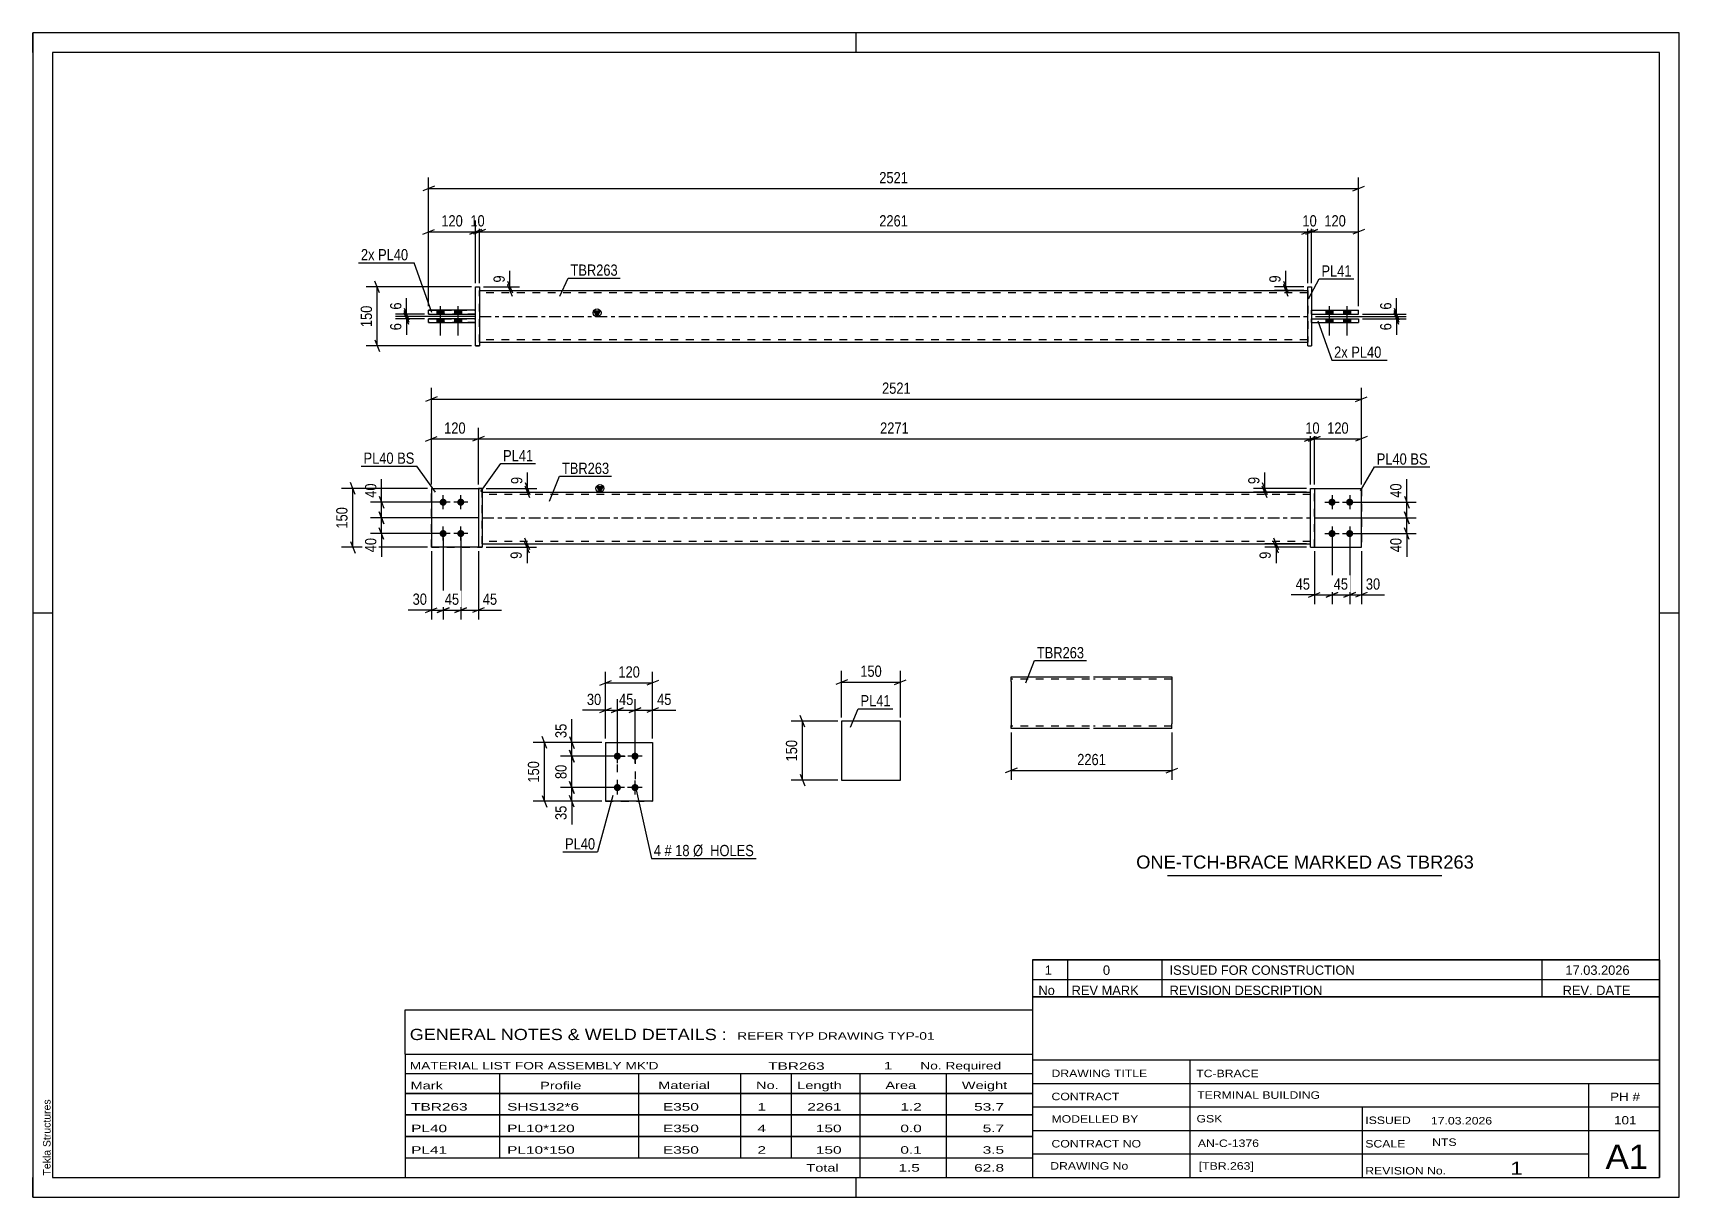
# Model space of a CAD drawing. Header units: millimetres. Extents: x 0 to 420, y 0 to 297.
import ezdxf

# ---------------------------------------------------------------- set-up
doc = ezdxf.new("R2010")
doc.units = ezdxf.units.MM
doc.linetypes.add('DXK_LINE_DOT2', pattern=[3.9198, 1.9599, -1.9599])
doc.linetypes.add('DXK_LINE_DOT3', pattern=[5.9187, 2.979, -0.9799, 0.9799, -0.9799])
doc.styles.add('Arial', font='ARIAL.TTF', dxfattribs={"height": 0.2})
doc.styles.add('Arial Narrow', font='ARIALN.TTF', dxfattribs={"height": 0.2})

# ---------------------------------------------------------------- blocks, each defined once
blk = doc.blocks.new('Unknown-581557876-1128')
at = {"color": 5, "linetype": 'Continuous'}
for p, q in [((420, 297), (0, 297)), ((0, 297), (0, 0)), ((0, 292), (0, 297)), ((210, 292), (210, 297)), ((420, 0), (420, 297)), ((415, 292), (5, 292)), ((5, 292), (5, 5)), ((415, 5), (415, 292)), ((5, 149), (0, 149)), ((420, 149), (415, 149)), ((0, 0), (0, 5)), ((5, 5), (415, 5)), ((210, 0), (210, 5)), ((0, 0), (420, 0))]:
    blk.add_line(p, q, dxfattribs=at)
at = {"color": 174, "linetype": 'Continuous', "style": 'Arial'}
blk.add_text('Tekla Structures', height=1.9102, rotation=90, dxfattribs=at).set_placement((4.5, 5.5))
blk = doc.blocks.new('Part-581557876-1422 - 1406')
at = {"color": 2, "linetype": 'Continuous'}
for p, q in [((146.12, 115.98), (158.12, 115.98)), ((146.12, 115.98), (146.12, 100.98)), ((158.12, 115.98), (158.12, 115.98)), ((158.12, 115.98), (158.12, 100.98)), ((158.12, 100.98), (146.12, 100.98)), ((146.12, 100.98), (146.12, 100.98))]:
    blk.add_line(p, q, dxfattribs=at)
at = {"color": 7, "linetype": 'DXK_LINE_DOT2'}
for p, q in [((146.12, 115.98), (158.12, 115.98)), ((158.12, 115.98), (158.12, 115.98)), ((146.12, 100.98), (158.12, 100.98))]:
    blk.add_line(p, q, dxfattribs=at)
blk = doc.blocks.new('Bolt-581557876-1455 - 1406')
at = {"linetype": 'Continuous'}
for points in [[(149.12, 113.38), (149.31, 113.36), (149.49, 113.3), (149.65, 113.21), (149.79, 113.08), (149.9, 112.93), (149.98, 112.76), (150.02, 112.58), (150.02, 112.39), (149.98, 112.2), (149.9, 112.03), (149.79, 111.88), (149.65, 111.75), (149.49, 111.66), (149.31, 111.6), (149.12, 111.58), (148.93, 111.6), (148.75, 111.66), (148.59, 111.75), (148.45, 111.88), (148.34, 112.03), (148.26, 112.2), (148.23, 112.39), (148.23, 112.58), (148.26, 112.76), (148.34, 112.93), (148.45, 113.08), (148.59, 113.21), (148.75, 113.3), (148.93, 113.36)], [(153.62, 113.38), (153.81, 113.36), (153.99, 113.3), (154.15, 113.21), (154.29, 113.08), (154.4, 112.93), (154.48, 112.76), (154.52, 112.58), (154.52, 112.39), (154.48, 112.2), (154.4, 112.03), (154.29, 111.88), (154.15, 111.75), (153.99, 111.66), (153.81, 111.6), (153.62, 111.58), (153.43, 111.6), (153.25, 111.66), (153.09, 111.75), (152.95, 111.88), (152.84, 112.03), (152.76, 112.2), (152.73, 112.39), (152.73, 112.58), (152.76, 112.76), (152.84, 112.93), (152.95, 113.08), (153.09, 113.21), (153.25, 113.3), (153.43, 113.36)], [(149.12, 105.38), (149.31, 105.36), (149.49, 105.3), (149.65, 105.21), (149.79, 105.08), (149.9, 104.93), (149.98, 104.76), (150.02, 104.58), (150.02, 104.39), (149.98, 104.2), (149.9, 104.03), (149.79, 103.88), (149.65, 103.75), (149.49, 103.66), (149.31, 103.6), (149.12, 103.58), (148.93, 103.6), (148.75, 103.66), (148.59, 103.75), (148.45, 103.88), (148.34, 104.03), (148.26, 104.2), (148.23, 104.39), (148.23, 104.58), (148.26, 104.76), (148.34, 104.93), (148.45, 105.08), (148.59, 105.21), (148.75, 105.3), (148.93, 105.36)], [(153.62, 105.38), (153.81, 105.36), (153.99, 105.3), (154.15, 105.21), (154.29, 105.08), (154.4, 104.93), (154.48, 104.76), (154.52, 104.58), (154.52, 104.39), (154.48, 104.2), (154.4, 104.03), (154.29, 103.88), (154.15, 103.75), (153.99, 103.66), (153.81, 103.6), (153.62, 103.58), (153.43, 103.6), (153.25, 103.66), (153.09, 103.75), (152.95, 103.88), (152.84, 104.03), (152.76, 104.2), (152.73, 104.39), (152.73, 104.58), (152.76, 104.76), (152.84, 104.93), (152.95, 105.08), (153.09, 105.21), (153.25, 105.3), (153.43, 105.36)]]:
    blk.add_hatch(color=1, dxfattribs=at).paths.add_polyline_path(points)
at = {"color": 1, "linetype": 'Continuous'}
for p, q in [((149.12, 110.68), (149.12, 114.28)), ((153.62, 110.68), (153.62, 114.28)), ((150.92, 112.48), (147.32, 112.48)), ((155.42, 112.48), (151.82, 112.48)), ((149.12, 102.68), (149.12, 106.28)), ((153.62, 102.68), (153.62, 106.28)), ((150.92, 104.48), (147.32, 104.48)), ((155.42, 104.48), (151.82, 104.48))]:
    blk.add_line(p, q, dxfattribs=at)
blk = doc.blocks.new('Part-581557876-1810 - 1802')
at = {"color": 2, "linetype": 'Continuous'}
for p, q in [((114.66, 180.78), (113.66, 180.78)), ((113.66, 180.78), (113.66, 165.78)), ((114.66, 180.78), (114.66, 180.78)), ((114.66, 180.78), (114.66, 165.78)), ((113.66, 165.78), (114.66, 165.78))]:
    blk.add_line(p, q, dxfattribs=at)
at = {"color": 7, "linetype": 'DXK_LINE_DOT2'}
for p, q in [((113.66, 180.78), (114.66, 180.78)), ((114.66, 165.78), (113.66, 165.78))]:
    blk.add_line(p, q, dxfattribs=at)
blk = doc.blocks.new('Part-581557876-1820 - 1802')
at = {"color": 2, "linetype": 'Continuous'}
for p, q in [((101.66, 180.78), (113.66, 180.78)), ((101.66, 180.78), (101.66, 165.78)), ((113.66, 165.78), (101.66, 165.78)), ((101.66, 165.78), (101.66, 165.78))]:
    blk.add_line(p, q, dxfattribs=at)
at = {"color": 7, "linetype": 'DXK_LINE_DOT2'}
for p, q in [((101.66, 180.78), (113.66, 180.78)), ((113.66, 180.78), (113.66, 180.78)), ((113.66, 180.78), (113.66, 165.78)), ((101.66, 165.78), (113.66, 165.78)), ((101.66, 165.78), (101.66, 165.78))]:
    blk.add_line(p, q, dxfattribs=at)
blk = doc.blocks.new('Bolt-581557876-1804 - 1802')
at = {"linetype": 'Continuous'}
for points in [[(104.66, 176.38), (104.47, 176.4), (104.29, 176.46), (104.13, 176.55), (103.99, 176.68), (103.88, 176.83), (103.8, 177), (103.76, 177.19), (103.76, 177.38), (103.8, 177.56), (103.88, 177.73), (103.99, 177.88), (104.13, 178.01), (104.29, 178.1), (104.47, 178.16), (104.66, 178.18), (104.84, 178.16), (105.02, 178.1), (105.19, 178.01), (105.33, 177.88), (105.44, 177.73), (105.51, 177.56), (105.55, 177.38), (105.55, 177.19), (105.51, 177), (105.44, 176.83), (105.33, 176.68), (105.19, 176.55), (105.02, 176.46), (104.84, 176.4)], [(109.16, 176.38), (108.97, 176.4), (108.79, 176.46), (108.63, 176.55), (108.49, 176.68), (108.38, 176.83), (108.3, 177), (108.26, 177.19), (108.26, 177.38), (108.3, 177.56), (108.38, 177.73), (108.49, 177.88), (108.63, 178.01), (108.79, 178.1), (108.97, 178.16), (109.16, 178.18), (109.34, 178.16), (109.52, 178.1), (109.69, 178.01), (109.83, 177.88), (109.94, 177.73), (110.01, 177.56), (110.05, 177.38), (110.05, 177.19), (110.01, 177), (109.94, 176.83), (109.83, 176.68), (109.69, 176.55), (109.52, 176.46), (109.34, 176.4)], [(104.66, 168.38), (104.47, 168.4), (104.29, 168.46), (104.13, 168.55), (103.99, 168.68), (103.88, 168.83), (103.8, 169), (103.76, 169.19), (103.76, 169.38), (103.8, 169.56), (103.88, 169.73), (103.99, 169.88), (104.13, 170.01), (104.29, 170.1), (104.47, 170.16), (104.66, 170.18), (104.84, 170.16), (105.02, 170.1), (105.19, 170.01), (105.33, 169.88), (105.44, 169.73), (105.51, 169.56), (105.55, 169.38), (105.55, 169.19), (105.51, 169), (105.44, 168.83), (105.33, 168.68), (105.19, 168.55), (105.02, 168.46), (104.84, 168.4)], [(109.16, 168.38), (108.97, 168.4), (108.79, 168.46), (108.63, 168.55), (108.49, 168.68), (108.38, 168.83), (108.3, 169), (108.26, 169.19), (108.26, 169.38), (108.3, 169.56), (108.38, 169.73), (108.49, 169.88), (108.63, 170.01), (108.79, 170.1), (108.97, 170.16), (109.16, 170.18), (109.34, 170.16), (109.52, 170.1), (109.69, 170.01), (109.83, 169.88), (109.94, 169.73), (110.01, 169.56), (110.05, 169.38), (110.05, 169.19), (110.01, 169), (109.94, 168.83), (109.83, 168.68), (109.69, 168.55), (109.52, 168.46), (109.34, 168.4)]]:
    blk.add_hatch(color=1, dxfattribs=at).paths.add_polyline_path(points)
at = {"color": 1, "linetype": 'Continuous'}
for p, q in [((106.46, 177.28), (102.86, 177.28)), ((104.66, 175.48), (104.66, 179.08)), ((110.96, 177.28), (107.36, 177.28)), ((109.16, 175.48), (109.16, 179.08)), ((106.46, 169.28), (102.86, 169.28)), ((104.66, 167.48), (104.66, 171.08)), ((110.96, 169.28), (107.36, 169.28)), ((109.16, 167.48), (109.16, 171.08))]:
    blk.add_line(p, q, dxfattribs=at)
blk = doc.blocks.new('Bolt-581557876-1805 - 1802')
at = {"linetype": 'Continuous'}
for points in [[(331.46, 178.18), (331.64, 178.16), (331.82, 178.1), (331.99, 178.01), (332.13, 177.88), (332.24, 177.73), (332.31, 177.56), (332.35, 177.38), (332.35, 177.19), (332.31, 177), (332.24, 176.83), (332.13, 176.68), (331.99, 176.55), (331.82, 176.46), (331.64, 176.4), (331.46, 176.38), (331.27, 176.4), (331.09, 176.46), (330.93, 176.55), (330.79, 176.68), (330.68, 176.83), (330.6, 177), (330.56, 177.19), (330.56, 177.38), (330.6, 177.56), (330.68, 177.73), (330.79, 177.88), (330.93, 178.01), (331.09, 178.1), (331.27, 178.16)], [(335.96, 178.18), (336.14, 178.16), (336.32, 178.1), (336.49, 178.01), (336.63, 177.88), (336.74, 177.73), (336.81, 177.56), (336.85, 177.38), (336.85, 177.19), (336.81, 177), (336.74, 176.83), (336.63, 176.68), (336.49, 176.55), (336.32, 176.46), (336.14, 176.4), (335.96, 176.38), (335.77, 176.4), (335.59, 176.46), (335.43, 176.55), (335.29, 176.68), (335.18, 176.83), (335.1, 177), (335.06, 177.19), (335.06, 177.38), (335.1, 177.56), (335.18, 177.73), (335.29, 177.88), (335.43, 178.01), (335.59, 178.1), (335.77, 178.16)], [(331.46, 170.18), (331.64, 170.16), (331.82, 170.1), (331.99, 170.01), (332.13, 169.88), (332.24, 169.73), (332.31, 169.56), (332.35, 169.38), (332.35, 169.19), (332.31, 169), (332.24, 168.83), (332.13, 168.68), (331.99, 168.55), (331.82, 168.46), (331.64, 168.4), (331.46, 168.38), (331.27, 168.4), (331.09, 168.46), (330.93, 168.55), (330.79, 168.68), (330.68, 168.83), (330.6, 169), (330.56, 169.19), (330.56, 169.38), (330.6, 169.56), (330.68, 169.73), (330.79, 169.88), (330.93, 170.01), (331.09, 170.1), (331.27, 170.16)], [(335.96, 170.18), (336.14, 170.16), (336.32, 170.1), (336.49, 170.01), (336.63, 169.88), (336.74, 169.73), (336.81, 169.56), (336.85, 169.38), (336.85, 169.19), (336.81, 169), (336.74, 168.83), (336.63, 168.68), (336.49, 168.55), (336.32, 168.46), (336.14, 168.4), (335.96, 168.38), (335.77, 168.4), (335.59, 168.46), (335.43, 168.55), (335.29, 168.68), (335.18, 168.83), (335.1, 169), (335.06, 169.19), (335.06, 169.38), (335.1, 169.56), (335.18, 169.73), (335.29, 169.88), (335.43, 170.01), (335.59, 170.1), (335.77, 170.16)]]:
    blk.add_hatch(color=1, dxfattribs=at).paths.add_polyline_path(points)
at = {"color": 1, "linetype": 'Continuous'}
for p, q in [((329.66, 177.28), (333.26, 177.28)), ((331.46, 179.08), (331.46, 175.48)), ((334.16, 177.28), (337.76, 177.28)), ((335.96, 179.08), (335.96, 175.48)), ((329.66, 169.28), (333.26, 169.28)), ((331.46, 171.08), (331.46, 167.48)), ((334.16, 169.28), (337.76, 169.28)), ((335.96, 171.08), (335.96, 167.48))]:
    blk.add_line(p, q, dxfattribs=at)
blk = doc.blocks.new('Part-581557876-1815 - 1802')
at = {"color": 7, "linetype": 'DXK_LINE_DOT2'}
for p, q in [((101.66, 180.78), (113.66, 180.78)), ((101.66, 180.78), (113.66, 180.78)), ((101.66, 165.78), (101.66, 180.78)), ((113.66, 180.78), (113.66, 180.78)), ((113.66, 180.78), (113.66, 165.78)), ((101.66, 165.78), (113.66, 165.78)), ((113.66, 165.78), (101.66, 165.78)), ((101.66, 165.78), (101.66, 165.78))]:
    blk.add_line(p, q, dxfattribs=at)
blk = doc.blocks.new('Part-581557876-1825 - 1802')
at = {"linetype": 'Continuous'}
blk.add_hatch(color=2, dxfattribs=at).paths.add_polyline_path([(144.66, 179.88), (143.86, 181.28), (145.46, 181.28)])
at = {"color": 2, "linetype": 'Continuous'}
for p, q in [((144.66, 179.88), (143.86, 181.28)), ((143.86, 181.28), (145.46, 181.28)), ((145.46, 181.28), (144.66, 179.88)), ((114.66, 179.88), (220.26, 179.88)), ((220.36, 179.88), (325.96, 179.88)), ((114.66, 166.68), (220.26, 166.68)), ((220.36, 166.68), (325.96, 166.68))]:
    blk.add_line(p, q, dxfattribs=at)
at = {"color": 7, "linetype": 'DXK_LINE_DOT2'}
for p, q in [((114.66, 166.68), (114.66, 179.88)), ((220.26, 179.28), (114.66, 179.28)), ((325.96, 179.28), (220.36, 179.28)), ((325.96, 166.68), (325.96, 179.88)), ((220.26, 167.28), (114.66, 167.28)), ((325.96, 167.28), (220.36, 167.28))]:
    blk.add_line(p, q, dxfattribs=at)
at = {"color": 7, "linetype": 'DXK_LINE_DOT3'}
for p, q in [((114.66, 173.28), (220.26, 173.28)), ((220.36, 173.28), (325.96, 173.28))]:
    blk.add_line(p, q, dxfattribs=at)
at = {"color": 2, "linetype": 'Continuous'}
blk.add_circle((144.66, 180.78), 1, dxfattribs=at)
blk = doc.blocks.new('Part-581557876-1830 - 1802')
at = {"color": 2, "linetype": 'Continuous'}
for p, q in [((326.96, 180.78), (338.96, 180.78)), ((338.96, 180.78), (338.96, 180.78)), ((338.96, 165.78), (338.96, 180.78)), ((326.96, 165.78), (338.96, 165.78))]:
    blk.add_line(p, q, dxfattribs=at)
at = {"color": 7, "linetype": 'DXK_LINE_DOT2'}
for p, q in [((326.96, 180.78), (338.96, 180.78)), ((326.96, 165.78), (326.96, 180.78)), ((326.96, 165.78), (326.96, 165.78)), ((326.96, 165.78), (338.96, 165.78))]:
    blk.add_line(p, q, dxfattribs=at)
blk = doc.blocks.new('Part-581557876-1835 - 1802')
at = {"color": 7, "linetype": 'DXK_LINE_DOT2'}
for p, q in [((326.96, 180.78), (338.96, 180.78)), ((326.96, 165.78), (326.96, 180.78)), ((326.96, 180.78), (338.96, 180.78)), ((338.96, 180.78), (338.96, 180.78)), ((338.96, 180.78), (338.96, 165.78)), ((326.96, 165.78), (326.96, 165.78)), ((326.96, 165.78), (338.96, 165.78)), ((326.96, 165.78), (338.96, 165.78))]:
    blk.add_line(p, q, dxfattribs=at)
blk = doc.blocks.new('Part-581557876-1836 - 1802')
at = {"color": 2, "linetype": 'Continuous'}
for p, q in [((325.96, 180.78), (326.96, 180.78)), ((325.96, 165.78), (325.96, 180.78)), ((326.96, 180.78), (326.96, 165.78)), ((325.96, 165.78), (325.96, 165.78)), ((325.96, 165.78), (326.96, 165.78))]:
    blk.add_line(p, q, dxfattribs=at)
at = {"color": 7, "linetype": 'DXK_LINE_DOT2'}
for p, q in [((325.96, 180.78), (326.96, 180.78)), ((325.96, 165.78), (326.96, 165.78))]:
    blk.add_line(p, q, dxfattribs=at)
blk = doc.blocks.new('Part-581557876-2188 - 2164')
at = {"color": 2, "linetype": 'Continuous'}
for p, q in [((326.24, 226.29), (338.24, 226.29)), ((326.24, 225.29), (326.24, 226.29)), ((326.24, 225.29), (326.24, 225.29)), ((326.24, 225.29), (338.24, 225.29)), ((338.24, 225.29), (338.24, 226.29))]:
    blk.add_line(p, q, dxfattribs=at)
at = {"color": 7, "linetype": 'DXK_LINE_DOT2'}
for p, q in [((326.24, 226.29), (338.24, 226.29)), ((326.24, 225.29), (338.24, 225.29))]:
    blk.add_line(p, q, dxfattribs=at)
blk = doc.blocks.new('Bolt-581557876-2166 - 2164')
at = {"linetype": 'Continuous'}
for points in [[(103.04, 225.29), (104.84, 225.29), (104.84, 226.29), (103.04, 226.29)], [(103.04, 225.29), (104.84, 225.29), (104.84, 226.29), (103.04, 226.29)], [(103.04, 223.09), (104.84, 223.09), (104.84, 224.09), (103.04, 224.09)], [(103.04, 223.09), (104.84, 223.09), (104.84, 224.09), (103.04, 224.09)], [(107.54, 225.29), (109.34, 225.29), (109.34, 226.29), (107.54, 226.29)], [(107.54, 225.29), (109.34, 225.29), (109.34, 226.29), (107.54, 226.29)], [(107.54, 223.09), (109.34, 223.09), (109.34, 224.09), (107.54, 224.09)], [(107.54, 223.09), (109.34, 223.09), (109.34, 224.09), (107.54, 224.09)]]:
    blk.add_hatch(color=1, dxfattribs=at).paths.add_polyline_path(points)
at = {"color": 1, "linetype": 'Continuous'}
for p, q in [((103.94, 227.29), (103.94, 219.79)), ((103.94, 227.29), (103.94, 219.79)), ((108.44, 227.29), (108.44, 219.79)), ((108.44, 227.29), (108.44, 219.79)), ((103.04, 226.29), (103.04, 225.29)), ((103.04, 226.29), (103.04, 225.29)), ((103.04, 224.09), (103.04, 223.09)), ((103.04, 224.09), (103.04, 223.09)), ((104.84, 226.29), (104.84, 225.29)), ((104.84, 226.29), (104.84, 225.29)), ((104.84, 224.09), (104.84, 223.09)), ((104.84, 224.09), (104.84, 223.09)), ((107.54, 226.29), (107.54, 225.29)), ((107.54, 226.29), (107.54, 225.29)), ((107.54, 224.09), (107.54, 223.09)), ((107.54, 224.09), (107.54, 223.09)), ((109.34, 226.29), (109.34, 225.29)), ((109.34, 226.29), (109.34, 225.29)), ((109.34, 224.09), (109.34, 223.09)), ((109.34, 224.09), (109.34, 223.09))]:
    blk.add_line(p, q, dxfattribs=at)
blk = doc.blocks.new('Part-581557876-2183 - 2164')
at = {"color": 2, "linetype": 'Continuous'}
for p, q in [((325.24, 232.19), (325.24, 232.19)), ((325.24, 217.19), (325.24, 232.19)), ((325.24, 232.19), (326.24, 232.19)), ((326.24, 232.19), (326.24, 232.19)), ((326.24, 232.19), (326.24, 217.19)), ((325.24, 217.19), (326.24, 217.19)), ((325.24, 217.19), (325.24, 217.19)), ((326.24, 217.19), (326.24, 217.19))]:
    blk.add_line(p, q, dxfattribs=at)
at = {"color": 7, "linetype": 'DXK_LINE_DOT2'}
for p, q in [((325.24, 232.19), (326.24, 232.19)), ((325.24, 217.19), (326.24, 217.19)), ((326.24, 217.19), (326.24, 217.19))]:
    blk.add_line(p, q, dxfattribs=at)
blk = doc.blocks.new('Bolt-581557876-2167 - 2164')
at = {"linetype": 'Continuous'}
for points in [[(331.64, 226.29), (329.84, 226.29), (329.84, 225.29), (331.64, 225.29)], [(331.64, 226.29), (329.84, 226.29), (329.84, 225.29), (331.64, 225.29)], [(331.64, 224.09), (329.84, 224.09), (329.84, 223.09), (331.64, 223.09)], [(331.64, 224.09), (329.84, 224.09), (329.84, 223.09), (331.64, 223.09)], [(336.14, 226.29), (334.34, 226.29), (334.34, 225.29), (336.14, 225.29)], [(336.14, 226.29), (334.34, 226.29), (334.34, 225.29), (336.14, 225.29)], [(336.14, 224.09), (334.34, 224.09), (334.34, 223.09), (336.14, 223.09)], [(336.14, 224.09), (334.34, 224.09), (334.34, 223.09), (336.14, 223.09)]]:
    blk.add_hatch(color=1, dxfattribs=at).paths.add_polyline_path(points)
at = {"color": 1, "linetype": 'Continuous'}
for p, q in [((330.74, 227.29), (330.74, 219.79)), ((330.74, 227.29), (330.74, 219.79)), ((335.24, 227.29), (335.24, 219.79)), ((335.24, 227.29), (335.24, 219.79)), ((329.84, 226.29), (329.84, 225.29)), ((329.84, 226.29), (329.84, 225.29)), ((329.84, 224.09), (329.84, 223.09)), ((329.84, 224.09), (329.84, 223.09)), ((331.64, 226.29), (331.64, 225.29)), ((331.64, 226.29), (331.64, 225.29)), ((331.64, 224.09), (331.64, 223.09)), ((331.64, 224.09), (331.64, 223.09)), ((334.34, 226.29), (334.34, 225.29)), ((334.34, 226.29), (334.34, 225.29)), ((334.34, 224.09), (334.34, 223.09)), ((334.34, 224.09), (334.34, 223.09)), ((336.14, 226.29), (336.14, 225.29)), ((336.14, 226.29), (336.14, 225.29)), ((336.14, 224.09), (336.14, 223.09)), ((336.14, 224.09), (336.14, 223.09))]:
    blk.add_line(p, q, dxfattribs=at)
blk = doc.blocks.new('Part-581557876-2168 - 2164')
at = {"color": 2, "linetype": 'Continuous'}
for p, q in [((112.94, 232.19), (113.94, 232.19)), ((112.94, 217.19), (112.94, 232.19)), ((113.94, 232.19), (113.94, 232.19)), ((113.94, 232.19), (113.94, 217.19)), ((113.94, 217.19), (112.94, 217.19)), ((112.94, 217.19), (112.94, 217.19))]:
    blk.add_line(p, q, dxfattribs=at)
at = {"color": 7, "linetype": 'DXK_LINE_DOT2'}
for p, q in [((112.94, 232.19), (113.94, 232.19)), ((112.94, 217.19), (113.94, 217.19)), ((112.94, 217.19), (112.94, 217.19))]:
    blk.add_line(p, q, dxfattribs=at)
blk = doc.blocks.new('Part-581557876-2173 - 2164')
at = {"color": 2, "linetype": 'Continuous'}
for p, q in [((112.94, 226.29), (100.94, 226.29)), ((100.94, 225.29), (100.94, 226.29)), ((100.94, 225.29), (112.94, 225.29)), ((100.94, 225.29), (100.94, 225.29)), ((112.94, 225.29), (112.94, 226.29))]:
    blk.add_line(p, q, dxfattribs=at)
at = {"color": 7, "linetype": 'DXK_LINE_DOT2'}
for p, q in [((100.94, 226.29), (112.94, 226.29)), ((112.94, 225.29), (100.94, 225.29))]:
    blk.add_line(p, q, dxfattribs=at)
blk = doc.blocks.new('Part-581557876-2178 - 2164')
at = {"color": 2, "linetype": 'Continuous'}
for p, q in [((112.94, 224.09), (100.94, 224.09)), ((100.94, 223.09), (100.94, 224.09)), ((100.94, 223.09), (112.94, 223.09)), ((100.94, 223.09), (100.94, 223.09)), ((112.94, 223.09), (112.94, 224.09))]:
    blk.add_line(p, q, dxfattribs=at)
at = {"color": 7, "linetype": 'DXK_LINE_DOT2'}
for p, q in [((100.94, 224.09), (112.94, 224.09)), ((112.94, 223.09), (100.94, 223.09))]:
    blk.add_line(p, q, dxfattribs=at)
blk = doc.blocks.new('Part-581557876-2193 - 2164')
at = {"color": 2, "linetype": 'Continuous'}
for p, q in [((326.24, 224.09), (338.24, 224.09)), ((326.24, 223.09), (326.24, 224.09)), ((326.24, 223.09), (326.24, 223.09)), ((326.24, 223.09), (338.24, 223.09)), ((338.24, 224.09), (338.24, 223.09))]:
    blk.add_line(p, q, dxfattribs=at)
at = {"color": 7, "linetype": 'DXK_LINE_DOT2'}
for p, q in [((326.24, 224.09), (338.24, 224.09)), ((326.24, 223.09), (338.24, 223.09))]:
    blk.add_line(p, q, dxfattribs=at)
blk = doc.blocks.new('Part-581557876-2198 - 2164')
at = {"linetype": 'Continuous'}
blk.add_hatch(color=2, dxfattribs=at).paths.add_polyline_path([(143.94, 224.69), (143.14, 226.09), (144.74, 226.09)])
at = {"color": 2, "linetype": 'Continuous'}
for p, q in [((113.94, 231.29), (219.54, 231.29)), ((219.64, 231.29), (325.24, 231.29)), ((143.94, 224.69), (143.14, 226.09)), ((143.14, 226.09), (144.74, 226.09)), ((144.74, 226.09), (143.94, 224.69)), ((113.94, 218.09), (219.54, 218.09)), ((219.64, 218.09), (325.24, 218.09))]:
    blk.add_line(p, q, dxfattribs=at)
at = {"color": 7, "linetype": 'DXK_LINE_DOT2'}
for p, q in [((113.94, 218.09), (113.94, 231.29)), ((325.24, 231.29), (325.24, 218.09)), ((219.54, 230.69), (113.94, 230.69)), ((325.24, 230.69), (219.64, 230.69)), ((219.54, 218.69), (113.94, 218.69)), ((325.24, 218.69), (219.64, 218.69))]:
    blk.add_line(p, q, dxfattribs=at)
at = {"color": 7, "linetype": 'DXK_LINE_DOT3'}
for p, q in [((113.94, 224.69), (219.54, 224.69)), ((219.64, 224.69), (325.24, 224.69))]:
    blk.add_line(p, q, dxfattribs=at)
at = {"color": 2, "linetype": 'Continuous'}
blk.add_circle((143.94, 225.59), 1, dxfattribs=at)
blk = doc.blocks.new('Part-581557876-1381 - 1365')
at = {"color": 2, "linetype": 'Continuous'}
for p, q in [((221.33, 121.38), (206.33, 121.38)), ((206.33, 121.38), (206.33, 106.38)), ((221.33, 106.38), (221.33, 121.38)), ((206.33, 106.38), (221.33, 106.38))]:
    blk.add_line(p, q, dxfattribs=at)
blk = doc.blocks.new('Part-581557876-1241 - 1223')
at = {"color": 2, "linetype": 'Continuous'}
for p, q in [((249.6, 131.54), (249.6, 132.74)), ((249.6, 132.74), (269.6, 132.74)), ((249.6, 131.54), (249.6, 120.28)), ((270.6, 132.74), (290.6, 132.74)), ((290.6, 132.74), (290.6, 132.65)), ((290.6, 132.65), (290.6, 131.54)), ((290.6, 131.54), (290.6, 120.74)), ((249.6, 119.63), (249.6, 120.28)), ((249.6, 119.54), (249.6, 119.63)), ((269.6, 119.54), (249.6, 119.54)), ((290.6, 119.54), (270.6, 119.54)), ((290.6, 119.54), (290.6, 120.74))]:
    blk.add_line(p, q, dxfattribs=at)
at = {"color": 7, "linetype": 'DXK_LINE_DOT2'}
for p, q in [((269.6, 132.14), (249.6, 132.14)), ((290.6, 132.14), (270.6, 132.14)), ((290.6, 132.39), (290.6, 131.54)), ((249.6, 120.28), (249.6, 119.89)), ((249.6, 120.14), (249.6, 120.19)), ((269.6, 120.14), (249.6, 120.14)), ((290.6, 120.14), (270.6, 120.14)), ((290.6, 120.19), (290.6, 120.51)), ((290.6, 120.14), (290.6, 120.19)), ((290.6, 120.14), (290.6, 120.19))]:
    blk.add_line(p, q, dxfattribs=at)
blk = doc.blocks.new('Rectangle-581557876-1570 - 1406')
at = {"color": 1, "linetype": 'DXK_LINE_DOT2'}
blk.add_lwpolyline([(149.12, 112.48), (153.62, 112.48), (153.62, 104.48), (149.12, 104.48), (149.12, 112.48)], close=True, dxfattribs=at)
blk = doc.blocks.new('StraightDimension-581557876-1457 - 1406')
at = {"color": 7, "linetype": 'Continuous'}
for p, q in [((144.62, 130.59), (147.62, 131.79)), ((146.12, 116.98), (146.12, 134.04)), ((146.12, 131.19), (158.12, 131.19)), ((159.62, 131.79), (156.62, 130.59)), ((158.12, 116.98), (158.12, 134.04))]:
    blk.add_line(p, q, dxfattribs=at)
at = {"color": 0}
blk.add_wipeout([(155.46, 131.94), (155.46, 136.14), (148.78, 136.14), (148.78, 131.94)], dxfattribs=at)
at = {"color": 3, "style": 'Arial Narrow'}
blk.add_text('120', height=2.863, dxfattribs=at).set_placement((149.38, 132.54))
blk = doc.blocks.new('StraightDimension-581557876-1493 - 1406')
at = {"color": 7, "linetype": 'Continuous'}
for p, q in [((149.12, 113.48), (149.12, 127.04)), ((153.62, 113.48), (153.62, 127.04)), ((147.62, 123.59), (150.62, 124.79)), ((149.12, 124.19), (153.62, 124.19)), ((155.12, 124.79), (152.12, 123.59))]:
    blk.add_line(p, q, dxfattribs=at)
at = {"color": 0}
blk.add_wipeout([(153.8, 124.94), (153.8, 129.14), (148.94, 129.14), (148.94, 124.94)], dxfattribs=at)
at = {"color": 3, "style": 'Arial Narrow'}
blk.add_text('45', height=2.863, dxfattribs=at).set_placement((149.54, 125.54))
blk = doc.blocks.new('StraightDimension-581557876-1477 - 1406')
at = {"color": 7, "linetype": 'Continuous'}
for p, q in [((153.62, 113.48), (153.62, 127.04)), ((158.12, 116.98), (158.12, 127.04)), ((152.12, 123.59), (155.12, 124.79)), ((153.62, 124.19), (158.12, 124.19)), ((159.62, 124.79), (156.62, 123.59))]:
    blk.add_line(p, q, dxfattribs=at)
at = {"color": 0}
blk.add_wipeout([(163.5, 124.94), (163.5, 129.14), (158.65, 129.14), (158.65, 124.94)], dxfattribs=at)
at = {"color": 7, "linetype": 'Continuous'}
blk.add_line((158.12, 124.19), (164.03, 124.19), dxfattribs=at)
blk.add_line((158.12, 124.19), (164.03, 124.19), dxfattribs=at)
at = {"color": 3, "style": 'Arial Narrow'}
blk.add_text('45', height=2.863, dxfattribs=at).set_placement((159.25, 125.54))
blk = doc.blocks.new('StraightDimension-581557876-1503 - 1406')
at = {"color": 7, "linetype": 'Continuous'}
for p, q in [((146.12, 116.98), (146.12, 127.04)), ((149.12, 113.48), (149.12, 127.04)), ((144.62, 123.59), (147.62, 124.79)), ((146.12, 124.19), (149.12, 124.19)), ((150.62, 124.79), (147.62, 123.59))]:
    blk.add_line(p, q, dxfattribs=at)
at = {"color": 0}
blk.add_wipeout([(145.6, 124.94), (145.6, 129.14), (140.74, 129.14), (140.74, 124.94)], dxfattribs=at)
at = {"color": 7, "linetype": 'Continuous'}
blk.add_line((146.12, 124.19), (140.21, 124.19), dxfattribs=at)
blk.add_line((146.12, 124.19), (140.21, 124.19), dxfattribs=at)
at = {"color": 3, "style": 'Arial Narrow'}
blk.add_text('30', height=2.863, dxfattribs=at).set_placement((141.34, 125.54))
blk = doc.blocks.new('StraightDimension-581557876-1517 - 1406')
at = {"color": 7, "linetype": 'Continuous'}
for p, q in [((145.12, 115.98), (127.64, 115.98)), ((131.09, 114.48), (129.89, 117.48)), ((130.49, 100.98), (130.49, 115.98)), ((145.12, 100.98), (127.64, 100.98)), ((129.89, 102.48), (131.09, 99.48))]:
    blk.add_line(p, q, dxfattribs=at)
at = {"color": 0}
blk.add_wipeout([(129.74, 111.82), (125.54, 111.82), (125.54, 105.14), (129.74, 105.14)], dxfattribs=at)
at = {"color": 3, "style": 'Arial Narrow'}
blk.add_text('150', height=2.863, rotation=90.0002, dxfattribs=at).set_placement((129.14, 105.74))
blk = doc.blocks.new('StraightDimension-581557876-1534 - 1406')
at = {"color": 7, "linetype": 'Continuous'}
for p, q in [((145.12, 115.98), (134.64, 115.98)), ((136.89, 117.48), (138.09, 114.48)), ((138.09, 110.98), (136.89, 113.98)), ((137.49, 112.48), (137.49, 115.98)), ((148.12, 112.48), (134.64, 112.48))]:
    blk.add_line(p, q, dxfattribs=at)
at = {"color": 0}
blk.add_wipeout([(136.74, 121.36), (132.54, 121.36), (132.54, 116.51), (136.74, 116.51)], dxfattribs=at)
at = {"color": 7, "linetype": 'Continuous'}
blk.add_line((137.49, 115.98), (137.49, 121.89), dxfattribs=at)
blk.add_line((137.49, 115.98), (137.49, 121.89), dxfattribs=at)
at = {"color": 3, "style": 'Arial Narrow'}
blk.add_text('35', height=2.863, rotation=90.0002, dxfattribs=at).set_placement((136.14, 117.11))
blk = doc.blocks.new('StraightDimension-581557876-1547 - 1406')
at = {"color": 7, "linetype": 'Continuous'}
for p, q in [((136.89, 113.98), (138.09, 110.98)), ((148.12, 112.48), (134.64, 112.48)), ((137.49, 104.48), (137.49, 112.48)), ((138.09, 102.98), (136.89, 105.98)), ((148.12, 104.48), (134.64, 104.48))]:
    blk.add_line(p, q, dxfattribs=at)
at = {"color": 0}
blk.add_wipeout([(136.74, 110.91), (132.54, 110.91), (132.54, 106.05), (136.74, 106.05)], dxfattribs=at)
at = {"color": 3, "style": 'Arial Narrow'}
blk.add_text('80', height=2.863, rotation=90.0002, dxfattribs=at).set_placement((136.14, 106.65))
blk = doc.blocks.new('StraightDimension-581557876-1557 - 1406')
at = {"color": 7, "linetype": 'Continuous'}
for p, q in [((136.89, 105.98), (138.09, 102.98)), ((148.12, 104.48), (134.64, 104.48)), ((145.12, 100.98), (134.64, 100.98)), ((138.09, 99.48), (136.89, 102.48)), ((137.49, 100.98), (137.49, 104.48))]:
    blk.add_line(p, q, dxfattribs=at)
at = {"color": 0}
blk.add_wipeout([(136.74, 100.46), (132.54, 100.46), (132.54, 95.6), (136.74, 95.6)], dxfattribs=at)
at = {"color": 7, "linetype": 'Continuous'}
blk.add_line((137.49, 100.98), (137.49, 95.08), dxfattribs=at)
blk.add_line((137.49, 100.98), (137.49, 95.08), dxfattribs=at)
at = {"color": 3, "style": 'Arial Narrow'}
blk.add_text('35', height=2.863, rotation=90.0002, dxfattribs=at).set_placement((136.14, 96.2))
blk = doc.blocks.new('StraightDimension-581557876-2012 - 1802')
at = {"color": 7, "linetype": 'Continuous'}
for p, q in [((103.66, 177.28), (86.11, 177.28)), ((88.36, 178.78), (89.56, 175.78)), ((88.96, 173.28), (88.96, 177.28)), ((113.66, 173.28), (86.11, 173.28)), ((89.56, 171.78), (88.36, 174.78))]:
    blk.add_line(p, q, dxfattribs=at)
at = {"color": 0}
blk.add_wipeout([(88.21, 182.66), (84.01, 182.66), (84.01, 177.81), (88.21, 177.81)], dxfattribs=at)
at = {"color": 7, "linetype": 'Continuous'}
blk.add_line((88.96, 177.28), (88.96, 183.19), dxfattribs=at)
blk.add_line((88.96, 177.28), (88.96, 183.19), dxfattribs=at)
at = {"color": 3, "style": 'Arial Narrow'}
blk.add_text('40', height=2.863, rotation=90.0002, dxfattribs=at).set_placement((87.61, 178.41))
blk = doc.blocks.new('StraightDimension-581557876-1949 - 1802')
at = {"color": 7, "linetype": 'Continuous'}
for p, q in [((100.66, 180.78), (78.75, 180.78)), ((82.2, 179.28), (81, 182.28)), ((81.6, 165.78), (81.6, 180.78)), ((100.66, 165.78), (78.75, 165.78)), ((81, 167.28), (82.2, 164.28))]:
    blk.add_line(p, q, dxfattribs=at)
at = {"color": 0}
blk.add_wipeout([(80.85, 176.62), (76.65, 176.62), (76.65, 169.94), (80.85, 169.94)], dxfattribs=at)
at = {"color": 3, "style": 'Arial Narrow'}
blk.add_text('150', height=2.863, rotation=90.0002, dxfattribs=at).set_placement((80.25, 170.54))
blk = doc.blocks.new('StraightDimension-581557876-2120 - 1802')
at = {"color": 7, "linetype": 'Continuous'}
for p, q in [((101.66, 181.78), (101.66, 206.44)), ((338.96, 181.78), (338.96, 206.44)), ((103.16, 204.19), (100.16, 202.99)), ((101.66, 203.59), (338.96, 203.59)), ((337.46, 202.99), (340.46, 204.19))]:
    blk.add_line(p, q, dxfattribs=at)
at = {"color": 0}
blk.add_wipeout([(224.56, 204.34), (224.56, 208.54), (216.05, 208.54), (216.05, 204.34)], dxfattribs=at)
at = {"color": 3, "style": 'Arial Narrow'}
blk.add_text('2521', height=2.863, dxfattribs=at).set_placement((216.65, 204.94))
blk = doc.blocks.new('StraightDimension-581557876-2068 - 1802')
at = {"color": 7, "linetype": 'Continuous'}
for p, q in [((104.66, 168.28), (104.66, 147.36)), ((101.66, 164.78), (101.66, 147.36)), ((100.16, 149.16), (103.16, 150.36)), ((101.66, 149.76), (104.66, 149.76)), ((106.16, 150.36), (103.16, 149.16))]:
    blk.add_line(p, q, dxfattribs=at)
at = {"color": 0}
blk.add_wipeout([(101.13, 150.51), (101.13, 154.71), (96.28, 154.71), (96.28, 150.51)], dxfattribs=at)
at = {"color": 7, "linetype": 'Continuous'}
blk.add_line((101.66, 149.76), (95.75, 149.76), dxfattribs=at)
blk.add_line((101.66, 149.76), (95.75, 149.76), dxfattribs=at)
at = {"color": 3, "style": 'Arial Narrow'}
blk.add_text('30', height=2.863, dxfattribs=at).set_placement((96.88, 151.11))
blk = doc.blocks.new('StraightDimension-581557876-1963 - 1802')
at = {"color": 7, "linetype": 'Continuous'}
for p, q in [((335.96, 168.28), (335.96, 151.23)), ((338.96, 164.78), (338.96, 151.23)), ((334.46, 153.03), (337.46, 154.23)), ((335.96, 153.63), (338.96, 153.63)), ((340.46, 154.23), (337.46, 153.03))]:
    blk.add_line(p, q, dxfattribs=at)
at = {"color": 0}
blk.add_wipeout([(344.34, 154.38), (344.34, 158.58), (339.48, 158.58), (339.48, 154.38)], dxfattribs=at)
at = {"color": 7, "linetype": 'Continuous'}
blk.add_line((338.96, 153.63), (344.86, 153.63), dxfattribs=at)
blk.add_line((338.96, 153.63), (344.86, 153.63), dxfattribs=at)
at = {"color": 3, "style": 'Arial Narrow'}
blk.add_text('30', height=2.863, dxfattribs=at).set_placement((340.08, 154.98))
blk = doc.blocks.new('StraightDimension-581557876-1900 - 1802')
at = {"color": 7, "linetype": 'Continuous'}
for p, q in [((324.96, 180.78), (311.42, 180.78)), ((313.67, 182.28), (314.87, 179.28)), ((314.87, 178.38), (313.67, 181.38)), ((314.27, 179.88), (314.27, 180.78)), ((324.96, 179.88), (311.42, 179.88))]:
    blk.add_line(p, q, dxfattribs=at)
at = {"color": 0}
blk.add_wipeout([(313.52, 184.34), (309.32, 184.34), (309.32, 181.31), (313.52, 181.31)], dxfattribs=at)
at = {"color": 7, "linetype": 'Continuous'}
blk.add_line((314.27, 180.78), (314.27, 184.86), dxfattribs=at)
blk.add_line((314.27, 180.78), (314.27, 184.86), dxfattribs=at)
at = {"color": 3, "style": 'Arial Narrow'}
blk.add_text('9', height=2.86, rotation=90.0002, dxfattribs=at).set_placement((312.92, 181.91))
blk = doc.blocks.new('StraightDimension-581557876-2085 - 1802')
at = {"color": 7, "linetype": 'Continuous'}
for p, q in [((109.16, 168.28), (109.16, 147.36)), ((113.66, 164.78), (113.66, 147.36)), ((107.66, 149.16), (110.66, 150.36)), ((109.16, 149.76), (113.66, 149.76)), ((115.16, 150.36), (112.16, 149.16))]:
    blk.add_line(p, q, dxfattribs=at)
at = {"color": 0}
blk.add_wipeout([(119.04, 150.51), (119.04, 154.71), (114.18, 154.71), (114.18, 150.51)], dxfattribs=at)
at = {"color": 7, "linetype": 'Continuous'}
blk.add_line((113.66, 149.76), (119.56, 149.76), dxfattribs=at)
blk.add_line((113.66, 149.76), (119.56, 149.76), dxfattribs=at)
at = {"color": 3, "style": 'Arial Narrow'}
blk.add_text('45', height=2.863, dxfattribs=at).set_placement((114.78, 151.11))
blk = doc.blocks.new('StraightDimension-581557876-1872 - 1802')
at = {"color": 7, "linetype": 'Continuous'}
for p, q in [((115.16, 194.01), (112.16, 192.81)), ((113.66, 181.78), (113.66, 196.26)), ((113.66, 193.41), (325.96, 193.41)), ((324.46, 192.81), (327.46, 194.01)), ((325.96, 181.78), (325.96, 196.26))]:
    blk.add_line(p, q, dxfattribs=at)
at = {"color": 0}
blk.add_wipeout([(224.06, 194.16), (224.06, 198.36), (215.55, 198.36), (215.55, 194.16)], dxfattribs=at)
at = {"color": 3, "style": 'Arial Narrow'}
blk.add_text('2271', height=2.863, dxfattribs=at).set_placement((216.15, 194.76))
blk = doc.blocks.new('StraightDimension-581557876-1986 - 1802')
at = {"color": 7, "linetype": 'Continuous'}
for p, q in [((331.46, 168.28), (331.46, 151.23)), ((326.96, 164.78), (326.96, 151.23)), ((325.46, 153.03), (328.46, 154.23)), ((326.96, 153.63), (331.46, 153.63)), ((332.96, 154.23), (329.96, 153.03))]:
    blk.add_line(p, q, dxfattribs=at)
at = {"color": 0}
blk.add_wipeout([(326.43, 154.38), (326.43, 158.58), (321.58, 158.58), (321.58, 154.38)], dxfattribs=at)
at = {"color": 7, "linetype": 'Continuous'}
blk.add_line((326.96, 153.63), (321.05, 153.63), dxfattribs=at)
blk.add_line((326.96, 153.63), (321.05, 153.63), dxfattribs=at)
at = {"color": 3, "style": 'Arial Narrow'}
blk.add_text('45', height=2.863, dxfattribs=at).set_placement((322.18, 154.98))
blk = doc.blocks.new('StraightDimension-581557876-1845 - 1802')
at = {"color": 7, "linetype": 'Continuous'}
for p, q in [((325.46, 192.81), (328.46, 194.01)), ((326.96, 181.78), (326.96, 196.26)), ((326.96, 193.41), (338.96, 193.41)), ((340.46, 194.01), (337.46, 192.81)), ((338.96, 181.78), (338.96, 196.26))]:
    blk.add_line(p, q, dxfattribs=at)
at = {"color": 0}
blk.add_wipeout([(336.3, 194.16), (336.3, 198.36), (329.62, 198.36), (329.62, 194.16)], dxfattribs=at)
at = {"color": 3, "style": 'Arial Narrow'}
blk.add_text('120', height=2.863, dxfattribs=at).set_placement((330.22, 194.76))
blk = doc.blocks.new('StraightDimension-581557876-1861 - 1802')
at = {"color": 7, "linetype": 'Continuous'}
for p, q in [((324.46, 192.81), (327.46, 194.01)), ((328.46, 194.01), (325.46, 192.81)), ((325.96, 181.78), (325.96, 196.26)), ((325.96, 193.41), (326.96, 193.41)), ((326.96, 181.78), (326.96, 196.26))]:
    blk.add_line(p, q, dxfattribs=at)
at = {"color": 0}
blk.add_wipeout([(328.89, 194.16), (328.89, 198.36), (324.03, 198.36), (324.03, 194.16)], dxfattribs=at)
at = {"color": 3, "style": 'Arial Narrow'}
blk.add_text('10', height=2.863, dxfattribs=at).set_placement((324.63, 194.76))
blk = doc.blocks.new('StraightDimension-581557876-1883 - 1802')
at = {"color": 7, "linetype": 'Continuous'}
for p, q in [((100.16, 192.81), (103.16, 194.01)), ((101.66, 181.78), (101.66, 196.26)), ((101.66, 193.41), (113.66, 193.41)), ((115.16, 194.01), (112.16, 192.81)), ((113.66, 181.78), (113.66, 196.26))]:
    blk.add_line(p, q, dxfattribs=at)
at = {"color": 0}
blk.add_wipeout([(111, 194.16), (111, 198.36), (104.32, 198.36), (104.32, 194.16)], dxfattribs=at)
at = {"color": 3, "style": 'Arial Narrow'}
blk.add_text('120', height=2.863, dxfattribs=at).set_placement((104.92, 194.76))
blk = doc.blocks.new('StraightDimension-581557876-1976 - 1802')
at = {"color": 7, "linetype": 'Continuous'}
for p, q in [((331.46, 168.28), (331.46, 151.23)), ((335.96, 168.28), (335.96, 151.23)), ((329.96, 153.03), (332.96, 154.23)), ((331.46, 153.63), (335.96, 153.63)), ((337.46, 154.23), (334.46, 153.03))]:
    blk.add_line(p, q, dxfattribs=at)
at = {"color": 0}
blk.add_wipeout([(336.14, 154.38), (336.14, 158.58), (331.28, 158.58), (331.28, 154.38)], dxfattribs=at)
at = {"color": 3, "style": 'Arial Narrow'}
blk.add_text('45', height=2.863, dxfattribs=at).set_placement((331.88, 154.98))
blk = doc.blocks.new('StraightDimension-581557876-1912 - 1802')
at = {"color": 7, "linetype": 'Continuous'}
for p, q in [((336.96, 177.28), (352.92, 177.28)), ((349.92, 178.78), (351.12, 175.78)), ((350.52, 173.28), (350.52, 177.28)), ((326.96, 173.28), (352.92, 173.28)), ((351.12, 171.78), (349.92, 174.78))]:
    blk.add_line(p, q, dxfattribs=at)
at = {"color": 0}
blk.add_wipeout([(349.77, 182.66), (345.57, 182.66), (345.57, 177.81), (349.77, 177.81)], dxfattribs=at)
at = {"color": 7, "linetype": 'Continuous'}
blk.add_line((350.52, 177.28), (350.52, 183.19), dxfattribs=at)
blk.add_line((350.52, 177.28), (350.52, 183.19), dxfattribs=at)
at = {"color": 3, "style": 'Arial Narrow'}
blk.add_text('40', height=2.863, rotation=90.0002, dxfattribs=at).set_placement((349.17, 178.41))
blk = doc.blocks.new('StraightDimension-581557876-1927 - 1802')
at = {"color": 7, "linetype": 'Continuous'}
for p, q in [((326.96, 173.28), (352.92, 173.28)), ((349.92, 174.78), (351.12, 171.78)), ((350.52, 169.28), (350.52, 173.28)), ((336.96, 169.28), (352.92, 169.28)), ((351.12, 167.78), (349.92, 170.78))]:
    blk.add_line(p, q, dxfattribs=at)
at = {"color": 0}
blk.add_wipeout([(349.77, 168.76), (345.57, 168.76), (345.57, 163.9), (349.77, 163.9)], dxfattribs=at)
at = {"color": 7, "linetype": 'Continuous'}
blk.add_line((350.52, 169.28), (350.52, 163.38), dxfattribs=at)
blk.add_line((350.52, 169.28), (350.52, 163.38), dxfattribs=at)
at = {"color": 3, "style": 'Arial Narrow'}
blk.add_text('40', height=2.863, rotation=90.0002, dxfattribs=at).set_placement((349.17, 164.5))
blk = doc.blocks.new('StraightDimension-581557876-2003 - 1802')
at = {"color": 7, "linetype": 'Continuous'}
for p, q in [((316.56, 168.18), (317.76, 165.18)), ((324.96, 166.68), (314.31, 166.68)), ((324.96, 165.78), (314.31, 165.78)), ((317.76, 164.28), (316.56, 167.28)), ((317.16, 165.78), (317.16, 166.68))]:
    blk.add_line(p, q, dxfattribs=at)
at = {"color": 0}
blk.add_wipeout([(316.41, 165.26), (312.21, 165.26), (312.21, 162.23), (316.41, 162.23)], dxfattribs=at)
at = {"color": 7, "linetype": 'Continuous'}
blk.add_line((317.16, 165.78), (317.16, 161.7), dxfattribs=at)
blk.add_line((317.16, 165.78), (317.16, 161.7), dxfattribs=at)
at = {"color": 3, "style": 'Arial Narrow'}
blk.add_text('9', height=2.86, rotation=90.0002, dxfattribs=at).set_placement((315.81, 162.83))
blk = doc.blocks.new('StraightDimension-581557876-2025 - 1802')
at = {"color": 7, "linetype": 'Continuous'}
for p, q in [((113.66, 173.28), (86.11, 173.28)), ((88.36, 174.78), (89.56, 171.78)), ((88.96, 169.28), (88.96, 173.28)), ((103.66, 169.28), (86.11, 169.28)), ((89.56, 167.78), (88.36, 170.78))]:
    blk.add_line(p, q, dxfattribs=at)
at = {"color": 0}
blk.add_wipeout([(88.21, 168.76), (84.01, 168.76), (84.01, 163.9), (88.21, 163.9)], dxfattribs=at)
at = {"color": 7, "linetype": 'Continuous'}
blk.add_line((88.96, 169.28), (88.96, 163.38), dxfattribs=at)
blk.add_line((88.96, 169.28), (88.96, 163.38), dxfattribs=at)
at = {"color": 3, "style": 'Arial Narrow'}
blk.add_text('40', height=2.863, rotation=90.0002, dxfattribs=at).set_placement((87.61, 164.5))
blk = doc.blocks.new('StraightDimension-581557876-2039 - 1802')
at = {"color": 7, "linetype": 'Continuous'}
for p, q in [((115.66, 180.78), (128.61, 180.78)), ((125.61, 182.28), (126.81, 179.28)), ((126.81, 178.38), (125.61, 181.38)), ((126.21, 179.88), (126.21, 180.78)), ((115.66, 179.88), (128.61, 179.88))]:
    blk.add_line(p, q, dxfattribs=at)
at = {"color": 0}
blk.add_wipeout([(125.46, 184.34), (121.26, 184.34), (121.26, 181.31), (125.46, 181.31)], dxfattribs=at)
at = {"color": 7, "linetype": 'Continuous'}
blk.add_line((126.21, 180.78), (126.21, 184.86), dxfattribs=at)
blk.add_line((126.21, 180.78), (126.21, 184.86), dxfattribs=at)
at = {"color": 3, "style": 'Arial Narrow'}
blk.add_text('9', height=2.86, rotation=90.0002, dxfattribs=at).set_placement((124.86, 181.91))
blk = doc.blocks.new('StraightDimension-581557876-2048 - 1802')
at = {"color": 7, "linetype": 'Continuous'}
for p, q in [((125.46, 168.18), (126.66, 165.18)), ((115.66, 166.68), (128.46, 166.68)), ((115.66, 165.78), (128.46, 165.78)), ((126.66, 164.28), (125.46, 167.28)), ((126.06, 165.78), (126.06, 166.68))]:
    blk.add_line(p, q, dxfattribs=at)
at = {"color": 0}
blk.add_wipeout([(125.31, 165.26), (121.11, 165.26), (121.11, 162.23), (125.31, 162.23)], dxfattribs=at)
at = {"color": 7, "linetype": 'Continuous'}
blk.add_line((126.06, 165.78), (126.06, 161.7), dxfattribs=at)
blk.add_line((126.06, 165.78), (126.06, 161.7), dxfattribs=at)
at = {"color": 3, "style": 'Arial Narrow'}
blk.add_text('9', height=2.86, rotation=90.0002, dxfattribs=at).set_placement((124.71, 162.83))
blk = doc.blocks.new('StraightDimension-581557876-2078 - 1802')
at = {"color": 7, "linetype": 'Continuous'}
for p, q in [((104.66, 168.28), (104.66, 147.36)), ((109.16, 168.28), (109.16, 147.36)), ((103.16, 149.16), (106.16, 150.36)), ((104.66, 149.76), (109.16, 149.76)), ((110.66, 150.36), (107.66, 149.16))]:
    blk.add_line(p, q, dxfattribs=at)
at = {"color": 0}
blk.add_wipeout([(109.34, 150.51), (109.34, 154.71), (104.48, 154.71), (104.48, 150.51)], dxfattribs=at)
at = {"color": 3, "style": 'Arial Narrow'}
blk.add_text('45', height=2.863, dxfattribs=at).set_placement((105.08, 151.11))
blk = doc.blocks.new('StraightDimension-581557876-2252 - 2164')
at = {"color": 7, "linetype": 'Continuous'}
for p, q in [((326.24, 233.19), (326.24, 249.13)), ((338.24, 227.29), (338.24, 249.13)), ((324.74, 245.68), (327.74, 246.88)), ((326.24, 246.28), (338.24, 246.28)), ((339.74, 246.88), (336.74, 245.68))]:
    blk.add_line(p, q, dxfattribs=at)
at = {"color": 0}
blk.add_wipeout([(335.58, 247.03), (335.58, 251.23), (328.9, 251.23), (328.9, 247.03)], dxfattribs=at)
at = {"color": 3, "style": 'Arial Narrow'}
blk.add_text('120', height=2.863, dxfattribs=at).set_placement((329.5, 247.63))
blk = doc.blocks.new('StraightDimension-581557876-2232 - 2164')
at = {"color": 7, "linetype": 'Continuous'}
for p, q in [((113.94, 233.19), (113.94, 249.13)), ((325.24, 233.19), (325.24, 249.13)), ((115.44, 246.88), (112.44, 245.68)), ((113.94, 246.28), (325.24, 246.28)), ((323.74, 245.68), (326.74, 246.88))]:
    blk.add_line(p, q, dxfattribs=at)
at = {"color": 0}
blk.add_wipeout([(223.85, 247.03), (223.85, 251.23), (215.34, 251.23), (215.34, 247.03)], dxfattribs=at)
at = {"color": 3, "style": 'Arial Narrow'}
blk.add_text('2261', height=2.863, dxfattribs=at).set_placement((215.94, 247.63))
blk = doc.blocks.new('StraightDimension-581557876-2242 - 2164')
at = {"color": 7, "linetype": 'Continuous'}
for p, q in [((325.24, 233.19), (325.24, 249.13)), ((326.24, 233.19), (326.24, 249.13)), ((323.74, 245.68), (326.74, 246.88)), ((327.74, 246.88), (324.74, 245.68)), ((325.24, 246.28), (326.24, 246.28))]:
    blk.add_line(p, q, dxfattribs=at)
at = {"color": 0}
blk.add_wipeout([(328.17, 247.03), (328.17, 251.23), (323.31, 251.23), (323.31, 247.03)], dxfattribs=at)
at = {"color": 3, "style": 'Arial Narrow'}
blk.add_text('10', height=2.863, dxfattribs=at).set_placement((323.91, 247.63))
blk = doc.blocks.new('StraightDimension-581557876-2321 - 2164')
at = {"color": 7, "linetype": 'Continuous'}
for p, q in [((327.24, 224.69), (350.34, 224.69)), ((339.24, 224.09), (350.34, 224.09)), ((347.34, 226.19), (348.54, 223.19)), ((348.54, 222.59), (347.34, 225.59)), ((347.94, 224.09), (347.94, 224.69))]:
    blk.add_line(p, q, dxfattribs=at)
at = {"color": 0}
blk.add_wipeout([(347.19, 223.56), (342.99, 223.56), (342.99, 220.54), (347.19, 220.54)], dxfattribs=at)
at = {"color": 7, "linetype": 'Continuous'}
blk.add_line((347.94, 224.09), (347.94, 220.01), dxfattribs=at)
blk.add_line((347.94, 224.09), (347.94, 220.01), dxfattribs=at)
at = {"color": 3, "style": 'Arial Narrow'}
blk.add_text('6', height=2.86, rotation=90.0002, dxfattribs=at).set_placement((346.59, 221.14))
blk = doc.blocks.new('StraightDimension-581557876-2201 - 2164')
at = {"color": 7, "linetype": 'Continuous'}
for p, q in [((102.44, 257.89), (99.44, 256.69)), ((100.94, 227.29), (100.94, 260.14)), ((100.94, 257.29), (338.24, 257.29)), ((336.74, 256.69), (339.74, 257.89)), ((338.24, 227.29), (338.24, 260.14))]:
    blk.add_line(p, q, dxfattribs=at)
at = {"color": 0}
blk.add_wipeout([(223.85, 258.04), (223.85, 262.24), (215.34, 262.24), (215.34, 258.04)], dxfattribs=at)
at = {"color": 3, "style": 'Arial Narrow'}
blk.add_text('2521', height=2.863, dxfattribs=at).set_placement((215.94, 258.64))
blk = doc.blocks.new('StraightDimension-581557876-2212 - 2164')
at = {"color": 7, "linetype": 'Continuous'}
for p, q in [((112.94, 233.19), (112.94, 249.13)), ((113.94, 233.19), (113.94, 249.13)), ((111.44, 245.68), (114.44, 246.88)), ((115.44, 246.88), (112.44, 245.68)), ((112.94, 246.28), (113.94, 246.28))]:
    blk.add_line(p, q, dxfattribs=at)
at = {"color": 0}
blk.add_wipeout([(115.87, 247.03), (115.87, 251.23), (111.01, 251.23), (111.01, 247.03)], dxfattribs=at)
at = {"color": 3, "style": 'Arial Narrow'}
blk.add_text('10', height=2.863, dxfattribs=at).set_placement((111.61, 247.63))
blk = doc.blocks.new('StraightDimension-581557876-2222 - 2164')
at = {"color": 7, "linetype": 'Continuous'}
for p, q in [((100.94, 227.29), (100.94, 249.13)), ((112.94, 233.19), (112.94, 249.13)), ((99.44, 245.68), (102.44, 246.88)), ((100.94, 246.28), (112.94, 246.28)), ((114.44, 246.88), (111.44, 245.68))]:
    blk.add_line(p, q, dxfattribs=at)
at = {"color": 0}
blk.add_wipeout([(110.28, 247.03), (110.28, 251.23), (103.6, 251.23), (103.6, 247.03)], dxfattribs=at)
at = {"color": 3, "style": 'Arial Narrow'}
blk.add_text('120', height=2.863, dxfattribs=at).set_placement((104.2, 247.63))
blk = doc.blocks.new('StraightDimension-581557876-2263 - 2164')
at = {"color": 7, "linetype": 'Continuous'}
for p, q in [((111.94, 232.19), (85, 232.19)), ((88.45, 230.69), (87.25, 233.69)), ((87.85, 217.19), (87.85, 232.19)), ((87.25, 218.69), (88.45, 215.69)), ((111.94, 217.19), (85, 217.19))]:
    blk.add_line(p, q, dxfattribs=at)
at = {"color": 0}
blk.add_wipeout([(87.1, 228.03), (82.9, 228.03), (82.9, 221.35), (87.1, 221.35)], dxfattribs=at)
at = {"color": 3, "style": 'Arial Narrow'}
blk.add_text('150', height=2.863, rotation=90.0002, dxfattribs=at).set_placement((86.5, 221.95))
blk = doc.blocks.new('StraightDimension-581557876-2277 - 2164')
at = {"color": 7, "linetype": 'Continuous'}
for p, q in [((114.94, 232.19), (124.12, 232.19)), ((114.94, 231.29), (124.12, 231.29)), ((121.12, 233.69), (122.32, 230.69)), ((122.32, 229.79), (121.12, 232.79)), ((121.72, 231.29), (121.72, 232.19))]:
    blk.add_line(p, q, dxfattribs=at)
at = {"color": 0}
blk.add_wipeout([(120.97, 235.74), (116.77, 235.74), (116.77, 232.71), (120.97, 232.71)], dxfattribs=at)
at = {"color": 7, "linetype": 'Continuous'}
blk.add_line((121.72, 232.19), (121.72, 236.27), dxfattribs=at)
blk.add_line((121.72, 232.19), (121.72, 236.27), dxfattribs=at)
at = {"color": 3, "style": 'Arial Narrow'}
blk.add_text('9', height=2.86, rotation=90.0002, dxfattribs=at).set_placement((120.37, 233.31))
blk = doc.blocks.new('StraightDimension-581557876-2288 - 2164')
at = {"color": 7, "linetype": 'Continuous'}
for p, q in [((112.94, 224.69), (92.5, 224.69)), ((99.94, 224.09), (92.5, 224.09)), ((94.75, 226.19), (95.95, 223.19)), ((95.95, 222.59), (94.75, 225.59)), ((95.35, 224.09), (95.35, 224.69))]:
    blk.add_line(p, q, dxfattribs=at)
at = {"color": 0}
blk.add_wipeout([(94.6, 223.56), (90.4, 223.56), (90.4, 220.54), (94.6, 220.54)], dxfattribs=at)
at = {"color": 7, "linetype": 'Continuous'}
blk.add_line((95.35, 224.09), (95.35, 220.01), dxfattribs=at)
blk.add_line((95.35, 224.09), (95.35, 220.01), dxfattribs=at)
at = {"color": 3, "style": 'Arial Narrow'}
blk.add_text('6', height=2.86, rotation=90.0002, dxfattribs=at).set_placement((94, 221.14))
blk = doc.blocks.new('StraightDimension-581557876-2304 - 2164')
at = {"color": 7, "linetype": 'Continuous'}
for p, q in [((99.94, 225.29), (92.5, 225.29)), ((112.94, 224.69), (92.5, 224.69)), ((94.75, 226.79), (95.95, 223.79)), ((95.95, 223.19), (94.75, 226.19)), ((95.35, 224.69), (95.35, 225.29))]:
    blk.add_line(p, q, dxfattribs=at)
at = {"color": 0}
blk.add_wipeout([(94.6, 228.84), (90.4, 228.84), (90.4, 225.81), (94.6, 225.81)], dxfattribs=at)
at = {"color": 7, "linetype": 'Continuous'}
blk.add_line((95.35, 225.29), (95.35, 229.37), dxfattribs=at)
blk.add_line((95.35, 225.29), (95.35, 229.37), dxfattribs=at)
at = {"color": 3, "style": 'Arial Narrow'}
blk.add_text('6', height=2.86, rotation=90.0002, dxfattribs=at).set_placement((94, 226.41))
blk = doc.blocks.new('StraightDimension-581557876-2330 - 2164')
at = {"color": 7, "linetype": 'Continuous'}
for p, q in [((327.24, 224.69), (350.34, 224.69)), ((339.24, 225.29), (350.34, 225.29)), ((347.34, 226.79), (348.54, 223.79)), ((348.54, 223.19), (347.34, 226.19)), ((347.94, 224.69), (347.94, 225.29))]:
    blk.add_line(p, q, dxfattribs=at)
at = {"color": 0}
blk.add_wipeout([(347.19, 228.84), (342.99, 228.84), (342.99, 225.81), (347.19, 225.81)], dxfattribs=at)
at = {"color": 7, "linetype": 'Continuous'}
blk.add_line((347.94, 225.29), (347.94, 229.37), dxfattribs=at)
blk.add_line((347.94, 225.29), (347.94, 229.37), dxfattribs=at)
at = {"color": 3, "style": 'Arial Narrow'}
blk.add_text('6', height=2.86, rotation=90.0002, dxfattribs=at).set_placement((346.59, 226.41))
blk = doc.blocks.new('StraightDimension-581557876-2340 - 2164')
at = {"color": 7, "linetype": 'Continuous'}
for p, q in [((324.24, 232.19), (316.81, 232.19)), ((324.24, 231.29), (316.81, 231.29)), ((319.06, 233.69), (320.26, 230.69)), ((320.26, 229.79), (319.06, 232.79)), ((319.66, 231.29), (319.66, 232.19))]:
    blk.add_line(p, q, dxfattribs=at)
at = {"color": 0}
blk.add_wipeout([(318.91, 235.74), (314.71, 235.74), (314.71, 232.71), (318.91, 232.71)], dxfattribs=at)
at = {"color": 7, "linetype": 'Continuous'}
blk.add_line((319.66, 232.19), (319.66, 236.27), dxfattribs=at)
blk.add_line((319.66, 232.19), (319.66, 236.27), dxfattribs=at)
at = {"color": 3, "style": 'Arial Narrow'}
blk.add_text('9', height=2.86, rotation=90.0002, dxfattribs=at).set_placement((318.31, 233.31))
blk = doc.blocks.new('StraightDimension-581557876-1393 - 1365')
at = {"color": 7, "linetype": 'Continuous'}
for p, q in [((207.83, 131.98), (204.83, 130.78)), ((206.33, 122.38), (206.33, 134.23)), ((206.33, 131.38), (221.33, 131.38)), ((219.83, 130.78), (222.83, 131.98)), ((221.33, 122.38), (221.33, 134.23))]:
    blk.add_line(p, q, dxfattribs=at)
at = {"color": 0}
blk.add_wipeout([(217.17, 132.13), (217.17, 136.33), (210.49, 136.33), (210.49, 132.13)], dxfattribs=at)
at = {"color": 3, "style": 'Arial Narrow'}
blk.add_text('150', height=2.863, dxfattribs=at).set_placement((211.09, 132.73))
blk = doc.blocks.new('StraightDimension-581557876-1383 - 1365')
at = {"color": 7, "linetype": 'Continuous'}
for p, q in [((196.93, 119.88), (195.73, 122.88)), ((205.33, 121.38), (193.48, 121.38)), ((196.33, 106.38), (196.33, 121.38)), ((205.33, 106.38), (193.48, 106.38)), ((195.73, 107.88), (196.93, 104.88))]:
    blk.add_line(p, q, dxfattribs=at)
at = {"color": 0}
blk.add_wipeout([(195.58, 117.22), (191.38, 117.22), (191.38, 110.54), (195.58, 110.54)], dxfattribs=at)
at = {"color": 3, "style": 'Arial Narrow'}
blk.add_text('150', height=2.863, rotation=90.0002, dxfattribs=at).set_placement((194.98, 111.14))
blk = doc.blocks.new('StraightDimension-581557876-1322 - 1223')
at = {"color": 7, "linetype": 'Continuous'}
for p, q in [((249.6, 118.54), (249.6, 106.44)), ((290.6, 118.54), (290.6, 106.44)), ((251.1, 109.44), (248.1, 108.24)), ((289.1, 108.24), (292.1, 109.44)), ((249.6, 108.84), (290.6, 108.84))]:
    blk.add_line(p, q, dxfattribs=at)
at = {"color": 0}
blk.add_wipeout([(274.35, 109.59), (274.35, 113.79), (265.84, 113.79), (265.84, 109.59)], dxfattribs=at)
at = {"color": 3, "style": 'Arial Narrow'}
blk.add_text('2261', height=2.863, dxfattribs=at).set_placement((266.44, 110.19))
blk = doc.blocks.new('Unknown-581557876-3947')
at = {"color": 7, "linetype": 'Continuous'}
for p, q in [((255, 51.05), (255, 5)), ((255, 51.05), (415, 51.05)), ((415, 51), (415, 5)), ((255, 35), (415, 35)), ((295.14, 35), (295.14, 5)), ((255, 29), (415, 29)), ((397, 5.05), (397, 29.05)), ((255, 23), (415, 23)), ((339.14, 23), (339.14, 5)), ((255, 17), (415, 17)), ((255, 11), (397, 11)), ((255, 5), (415, 5))]:
    blk.add_line(p, q, dxfattribs=at)
at = {"color": 7, "style": 'Arial Narrow'}
for s, height, width, p in [('DRAWING TITLE', 1.9089, 1.425378, (259.88, 30.61)), ('TC-BRACE', 1.909, 1.425378, (296.81, 30.59)), ('CONTRACT', 1.909, 1.425378, (259.88, 24.71)), ('TERMINAL BUILDING', 1.9089, 1.425378, (297.06, 25.07)), ('MODELLED BY', 1.9089, 1.425378, (259.88, 18.98)), ('GSK', 1.909, 1.425378, (296.88, 19.04)), ('ISSUED', 1.909, 1.425378, (339.94, 18.64)), ('17.03.2026', 1.909, 1.425378, (356.69, 18.52)), ('CONTRACT NO', 1.9089, 1.425378, (259.88, 12.66)), ('AN-C-1376', 1.909, 1.425378, (297.23, 12.78)), ('SCALE', 1.909, 1.425378, (339.94, 12.65)), ('A1', 6.204, 1.25, (401.24, 7.2)), ('DRAWING No', 1.909, 1.425378, (259.56, 7)), ('[TBR.263]', 1.909, 1.425378, (297.46, 6.99)), ('1', 3.34, 1.5, (376.91, 5.68)), ('REVISION No.', 1.9089, 1.425378, (339.94, 5.77))]:
    blk.add_text(s, height=height, dxfattribs=dict(at, width=width)).set_placement(p)
at = {"color": 7, "linetype": 'Continuous', "style": 'Arial Narrow'}
for s, height, width, p in [('PH #', 2.1, 1.42538, (402.4, 24.55)), ('101', 2.1, 1.42538, (403.41, 18.55)), ('NTS', 1.909, 1.425378, (357, 13.05))]:
    blk.add_text(s, height=height, dxfattribs=dict(at, width=width)).set_placement(p)
blk = doc.blocks.new('Unknown-581557876-3948')
at = {"color": 7, "linetype": 'Continuous'}
for p, q in [((255, 60.55), (415, 60.55)), ((415, 60.55), (255, 60.55)), ((255, 60.55), (255, 55.55)), ((264, 60.55), (264, 55.55)), ((288, 60.55), (288, 55.55)), ((385, 60.55), (385, 55.55)), ((415, 60.55), (415, 55.55)), ((255, 55.55), (415, 55.55)), ((255, 55.55), (255, 51.05)), ((255, 55.55), (415, 55.55)), ((264, 55.55), (264, 51.05)), ((288, 55.55), (288, 51.05)), ((385, 55.55), (385, 51.05)), ((415, 55.55), (415, 51.05)), ((415, 51.05), (255, 51.05))]:
    blk.add_line(p, q, dxfattribs=at)
at = {"color": 7, "linetype": 'Continuous', "style": 'Arial Narrow'}
for s, height, width, p in [('1', 2.39, 1.196471, (258.16, 56.7)), ('0', 2.39, 1.196471, (273, 56.7)), ('ISSUED FOR CONSTRUCTION', 2.3861, 1.196471, (290, 56.7)), ('17.03.2026', 2.386, 1.196471, (391, 56.7)), ('No', 2.386, 1.2, (256.54, 51.55)), ('REV MARK', 2.386, 1.2, (265, 51.55)), ('REVISION DESCRIPTION', 2.3861, 1.2, (290, 51.55)), ('REV. DATE', 2.386, 1.2, (390.28, 51.55))]:
    blk.add_text(s, height=height, dxfattribs=dict(at, width=width)).set_placement(p)
blk = doc.blocks.new('Unknown-581557876-3949')
at = {"color": 7, "linetype": 'Continuous'}
for p, q in [((95, 47.75), (255, 47.75)), ((95, 36.5), (95, 47.75)), ((255, 47.75), (255, 36.5)), ((95, 36.5), (255, 36.5)), ((95, 36.5), (95, 31.5)), ((255, 36.5), (255, 31.5)), ((95, 31.5), (255, 31.5)), ((95, 31.5), (95, 26.5)), ((119, 31.5), (119, 26.5)), ((154.5, 31.5), (154.5, 26.5)), ((180.5, 31.5), (180.5, 26.5)), ((193.5, 31.5), (193.5, 26.5)), ((211, 31.5), (211, 26.5)), ((233, 31.5), (233, 26.5)), ((255, 31.5), (255, 26.5)), ((95, 26.5), (255, 26.5)), ((95, 26.45), (95, 21.05)), ((95, 26.45), (255, 26.45)), ((119, 26.5), (119, 21)), ((154.5, 26.5), (154.5, 21)), ((180.5, 26.5), (180.5, 21)), ((193.5, 26.5), (193.5, 21)), ((211, 26.5), (211, 21)), ((233, 26.5), (233, 21)), ((255, 26.45), (255, 21.05)), ((95, 21.05), (255, 21.05)), ((119, 21), (119, 15.5)), ((154.5, 21), (154.5, 15.5)), ((180.5, 21), (180.5, 15.5)), ((193.5, 21), (193.5, 15.5)), ((211, 21), (211, 15.5)), ((233, 21), (233, 15.5)), ((95, 20.95), (95, 15.55)), ((95, 20.95), (255, 20.95)), ((255, 20.95), (255, 15.55)), ((95, 15.55), (255, 15.55)), ((95, 15.45), (95, 10.05)), ((95, 15.45), (255, 15.45)), ((119, 15.5), (119, 10)), ((154.5, 15.5), (154.5, 10)), ((180.5, 15.5), (180.5, 10)), ((193.5, 15.5), (193.5, 10)), ((211, 15.5), (211, 10)), ((233, 15.5), (233, 10)), ((255, 15.45), (255, 10.05)), ((95, 10.05), (255, 10.05)), ((95, 10), (255, 10)), ((95, 10), (95, 5)), ((211, 10), (211, 5)), ((233, 10), (233, 5)), ((255, 10), (255, 5)), ((95, 5), (255, 5))]:
    blk.add_line(p, q, dxfattribs=at)
at = {"color": 7, "style": 'Arial Narrow'}
for s, height, width, p in [('GENERAL NOTES & WELD DETAILS :', 2.8633, 1.4, (96.15, 40.06)), ('REFER TYP DRAWING TYP-01', 1.9089, 1.6, (179.7, 40.16)), ("MATERIAL LIST FOR ASSEMBLY MK'D", 1.9089, 1.6, (96.15, 32.56)), ('TBR263', 1.909, 1.794707, (187.59, 32.47)), ('1', 1.91, 1.794707, (217.08, 32.56)), ('No. Required', 1.9089, 1.6, (226.41, 32.56)), ('Mark', 1.909, 1.7, (96.34, 27.5)), ('Profile', 1.909, 1.7, (129.41, 27.5)), ('Material', 1.909, 1.7, (159.54, 27.56)), ('No.', 1.909, 1.7, (184.5, 27.56)), ('Length', 1.909, 1.7, (195, 27.56)), ('Area', 1.909, 1.7, (217.5, 27.56)), ('Weight', 1.909, 1.7, (237, 27.56))]:
    blk.add_text(s, height=height, dxfattribs=dict(at, width=width)).set_placement(p)
at = {"color": 7, "linetype": 'Continuous', "style": 'Arial Narrow'}
for s, height, width, p in [('TBR263', 1.909, 1.794707, (96.5, 22.06)), ('SHS132*6', 1.909, 1.794707, (121, 22.06)), ('E350', 1.909, 1.794707, (160.74, 22.06)), ('1', 1.91, 1.794707, (184.86, 22.06)), ('2261', 1.909, 1.794707, (197.58, 22.06)), ('1.2', 1.909, 1.794707, (221.32, 22.06)), ('53.7', 1.909, 1.794707, (240.14, 22.06)), ('PL40', 1.909, 1.794707, (96.5, 16.56)), ('PL10*120', 1.909, 1.794707, (121, 16.56)), ('E350', 1.909, 1.794707, (160.74, 16.56)), ('4', 1.91, 1.794707, (184.86, 16.56)), ('150', 1.909, 1.794707, (199.77, 16.56)), ('0.0', 1.909, 1.794707, (221.32, 16.56)), ('5.7', 1.909, 1.794707, (242.33, 16.56)), ('PL41', 1.909, 1.794707, (96.5, 11.06)), ('PL10*150', 1.909, 1.794707, (121, 11.06)), ('E350', 1.909, 1.794707, (160.74, 11.06)), ('2', 1.91, 1.794707, (184.86, 11.06)), ('150', 1.909, 1.794707, (199.77, 11.06)), ('0.1', 1.909, 1.794707, (221.32, 11.06)), ('3.5', 1.909, 1.794707, (242.33, 11.06)), ('Total', 1.909, 1.7, (197.33, 6.5)), ('1.5', 1.909, 1.794707, (220.83, 6.5)), ('62.8', 1.909, 1.794707, (240.14, 6.5))]:
    blk.add_text(s, height=height, dxfattribs=dict(at, width=width)).set_placement(p)
blk = doc.blocks.new('Unknown-581557876-3950')
at = {"color": 7, "linetype": 'Continuous'}
blk.add_line((289.5, 82.05), (359.5, 82.05), dxfattribs=at)
at = {"color": 7, "style": 'Arial'}
blk.add_text('ONE-TCH-BRACE MARKED AS TBR263', height=3.3428, dxfattribs=at).set_placement((281.49, 83.8))
blk = doc.blocks.new('Mark-581557876-1418 - 1406')
at = {"color": 0}
blk.add_wipeout([(143.44, 88.69), (143.44, 91.69), (135.77, 91.69), (135.77, 88.69)], dxfattribs=at)
blk.add_wipeout([(143.44, 88.69), (143.44, 91.69), (135.77, 91.69), (135.77, 88.69)], dxfattribs=at)
at = {"color": 30, "linetype": 'Continuous'}
for p in [(147.96, 102.48), (135.17, 88.09)]:
    blk.add_line(p, (144.04, 88.09), dxfattribs=at)
at = {"color": 3, "style": 'Arial Narrow'}
blk.add_text('PL40', height=2.863, dxfattribs=at).set_placement((135.77, 88.69))
blk = doc.blocks.new('Mark-581557876-1451 - 1406')
at = {"color": 0}
blk.add_wipeout([(160.25, 86.98), (160.25, 89.98), (158.42, 89.98), (158.42, 86.98)], dxfattribs=at)
blk.add_wipeout([(160.25, 86.98), (160.25, 89.98), (158.42, 89.98), (158.42, 86.98)], dxfattribs=at)
at = {"color": 7, "linetype": 'Continuous'}
blk.add_line((153.74, 104.63), (157.82, 86.38), dxfattribs=at)
at = {"color": 0}
blk.add_wipeout([(162.98, 86.98), (162.98, 89.98), (161.15, 89.98), (161.15, 86.98)], dxfattribs=at)
blk.add_wipeout([(162.98, 86.98), (162.98, 89.98), (161.15, 89.98), (161.15, 86.98)], dxfattribs=at)
at = {"color": 3, "style": 'Arial Narrow'}
blk.add_text('4', height=2.86, dxfattribs=at).set_placement((158.42, 86.98))
at = {"color": 0}
blk.add_wipeout([(167.53, 86.98), (167.53, 89.98), (163.88, 89.98), (163.88, 86.98)], dxfattribs=at)
blk.add_wipeout([(167.53, 86.98), (167.53, 89.98), (163.88, 89.98), (163.88, 86.98)], dxfattribs=at)
at = {"color": 3, "style": 'Arial Narrow'}
blk.add_text('#', height=2.86, dxfattribs=at).set_placement((161.15, 86.98))
at = {"color": 0}
blk.add_wipeout([(183.96, 86.98), (183.96, 89.98), (168.43, 89.98), (168.43, 86.98)], dxfattribs=at)
blk.add_wipeout([(183.96, 86.98), (183.96, 89.98), (168.43, 89.98), (168.43, 86.98)], dxfattribs=at)
at = {"color": 7, "linetype": 'Continuous'}
blk.add_line((157.82, 86.38), (184.56, 86.38), dxfattribs=at)
at = {"color": 3, "style": 'Arial Narrow'}
for s, p in [('18', (163.88, 86.98)), ('Ø  HOLES', (168.43, 86.98))]:
    blk.add_text(s, height=2.863, dxfattribs=at).set_placement(p)
blk = doc.blocks.new('Mark-581557876-1821 - 1802')
at = {"color": 0}
blk.add_wipeout([(147.03, 184.49), (147.03, 187.49), (134.98, 187.49), (134.98, 184.49)], dxfattribs=at)
blk.add_wipeout([(147.03, 184.49), (147.03, 187.49), (134.98, 187.49), (134.98, 184.49)], dxfattribs=at)
at = {"color": 30, "linetype": 'Continuous'}
for p, q in [((131.77, 177.55), (134.38, 183.89)), ((134.38, 183.89), (147.63, 183.89))]:
    blk.add_line(p, q, dxfattribs=at)
at = {"color": 3, "style": 'Arial Narrow'}
blk.add_text('TBR263', height=2.863, dxfattribs=at).set_placement((134.98, 184.49))
blk = doc.blocks.new('Mark-581557876-1806 - 1802')
at = {"color": 0}
blk.add_wipeout([(127.64, 187.72), (127.64, 190.72), (119.96, 190.72), (119.96, 187.72)], dxfattribs=at)
blk.add_wipeout([(127.64, 187.72), (127.64, 190.72), (119.96, 190.72), (119.96, 187.72)], dxfattribs=at)
at = {"color": 30, "linetype": 'Continuous'}
for p, q in [((114.3, 179.97), (119.36, 187.12)), ((119.36, 187.12), (128.24, 187.12))]:
    blk.add_line(p, q, dxfattribs=at)
at = {"color": 3, "style": 'Arial Narrow'}
blk.add_text('PL41', height=2.863, dxfattribs=at).set_placement((119.96, 187.72))
blk = doc.blocks.new('MarkSet-581557876-2149 - 1802')
at = {"color": 0}
blk.add_wipeout([(92.04, 187.08), (92.04, 190.08), (84.36, 190.08), (84.36, 187.08)], dxfattribs=at)
blk.add_wipeout([(92.04, 187.08), (92.04, 190.08), (84.36, 190.08), (84.36, 187.08)], dxfattribs=at)
blk.add_wipeout([(97.32, 187.08), (97.32, 190.08), (92.94, 190.08), (92.94, 187.08)], dxfattribs=at)
blk.add_wipeout([(97.32, 187.08), (97.32, 190.08), (92.94, 190.08), (92.94, 187.08)], dxfattribs=at)
at = {"color": 30, "linetype": 'Continuous'}
for p in [(83.76, 186.48), (102.69, 179.84)]:
    blk.add_line(p, (97.92, 186.48), dxfattribs=at)
at = {"color": 3, "style": 'Arial Narrow'}
for s, p in [('PL40', (84.36, 187.08)), ('BS', (92.94, 187.08))]:
    blk.add_text(s, height=2.863, dxfattribs=at).set_placement(p)
blk = doc.blocks.new('MarkSet-581557876-2155 - 1802')
at = {"color": 0}
blk.add_wipeout([(350.54, 186.87), (350.54, 189.87), (342.86, 189.87), (342.86, 186.87)], dxfattribs=at)
blk.add_wipeout([(350.54, 186.87), (350.54, 189.87), (342.86, 189.87), (342.86, 186.87)], dxfattribs=at)
at = {"color": 30, "linetype": 'Continuous'}
blk.add_line((338.76, 180.21), (342.26, 186.27), dxfattribs=at)
at = {"color": 0}
blk.add_wipeout([(355.82, 186.87), (355.82, 189.87), (351.44, 189.87), (351.44, 186.87)], dxfattribs=at)
blk.add_wipeout([(355.82, 186.87), (355.82, 189.87), (351.44, 189.87), (351.44, 186.87)], dxfattribs=at)
at = {"color": 30, "linetype": 'Continuous'}
blk.add_line((342.26, 186.27), (356.42, 186.27), dxfattribs=at)
at = {"color": 3, "style": 'Arial Narrow'}
for s, p in [('PL40', (342.86, 186.87)), ('BS', (351.44, 186.87))]:
    blk.add_text(s, height=2.863, dxfattribs=at).set_placement(p)
blk = doc.blocks.new('MarkSet-581557876-2372 - 2164')
at = {"color": 0}
blk.add_wipeout([(87.16, 238.98), (87.16, 241.98), (83.69, 241.98), (83.69, 238.98)], dxfattribs=at)
blk.add_wipeout([(87.16, 238.98), (87.16, 241.98), (83.69, 241.98), (83.69, 238.98)], dxfattribs=at)
blk.add_wipeout([(95.74, 238.98), (95.74, 241.98), (88.06, 241.98), (88.06, 238.98)], dxfattribs=at)
blk.add_wipeout([(95.74, 238.98), (95.74, 241.98), (88.06, 241.98), (88.06, 238.98)], dxfattribs=at)
at = {"color": 30, "linetype": 'Continuous'}
for p in [(83.09, 238.38), (101.79, 225.67)]:
    blk.add_line(p, (97.24, 238.38), dxfattribs=at)
at = {"color": 3, "style": 'Arial Narrow'}
for s, p in [('2x', (83.69, 238.98)), ('PL40', (88.06, 238.98))]:
    blk.add_text(s, height=2.863, dxfattribs=at).set_placement(p)
blk = doc.blocks.new('Mark-581557876-2179 - 2164')
at = {"color": 0}
blk.add_wipeout([(336.44, 234.84), (336.44, 237.84), (328.76, 237.84), (328.76, 234.84)], dxfattribs=at)
blk.add_wipeout([(336.44, 234.84), (336.44, 237.84), (328.76, 237.84), (328.76, 234.84)], dxfattribs=at)
at = {"color": 30, "linetype": 'Continuous'}
for p, q in [((325.47, 229.16), (328.16, 234.24)), ((328.16, 234.24), (337.04, 234.24))]:
    blk.add_line(p, q, dxfattribs=at)
at = {"color": 3, "style": 'Arial Narrow'}
blk.add_text('PL41', height=2.863, dxfattribs=at).set_placement((328.76, 234.84))
blk = doc.blocks.new('MarkSet-581557876-2378 - 2164')
at = {"color": 0}
blk.add_wipeout([(335.47, 214.12), (335.47, 217.12), (331.99, 217.12), (331.99, 214.12)], dxfattribs=at)
blk.add_wipeout([(335.47, 214.12), (335.47, 217.12), (331.99, 217.12), (331.99, 214.12)], dxfattribs=at)
at = {"color": 30, "linetype": 'Continuous'}
blk.add_line((327.86, 223.55), (331.39, 213.52), dxfattribs=at)
at = {"color": 0}
blk.add_wipeout([(344.04, 214.12), (344.04, 217.12), (336.37, 217.12), (336.37, 214.12)], dxfattribs=at)
blk.add_wipeout([(344.04, 214.12), (344.04, 217.12), (336.37, 217.12), (336.37, 214.12)], dxfattribs=at)
at = {"color": 30, "linetype": 'Continuous'}
blk.add_line((331.39, 213.52), (345.54, 213.52), dxfattribs=at)
at = {"color": 3, "style": 'Arial Narrow'}
for s, p in [('2x', (331.99, 214.12)), ('PL40', (336.37, 214.12))]:
    blk.add_text(s, height=2.863, dxfattribs=at).set_placement(p)
blk = doc.blocks.new('Mark-581557876-2194 - 2164')
at = {"color": 0}
blk.add_wipeout([(149.21, 235.06), (149.21, 238.06), (137.16, 238.06), (137.16, 235.06)], dxfattribs=at)
blk.add_wipeout([(149.21, 235.06), (149.21, 238.06), (137.16, 238.06), (137.16, 235.06)], dxfattribs=at)
at = {"color": 30, "linetype": 'Continuous'}
for p, q in [((134.45, 229.8), (136.56, 234.46)), ((136.56, 234.46), (149.81, 234.46))]:
    blk.add_line(p, q, dxfattribs=at)
at = {"color": 3, "style": 'Arial Narrow'}
blk.add_text('TBR263', height=2.863, dxfattribs=at).set_placement((137.16, 235.06))
blk = doc.blocks.new('Mark-581557876-1377 - 1365')
at = {"color": 0}
blk.add_wipeout([(218.84, 125.2), (218.84, 128.2), (211.16, 128.2), (211.16, 125.2)], dxfattribs=at)
blk.add_wipeout([(218.84, 125.2), (218.84, 128.2), (211.16, 128.2), (211.16, 125.2)], dxfattribs=at)
at = {"color": 30, "linetype": 'Continuous'}
for p, q in [((208.6, 119.92), (210.56, 124.6)), ((210.56, 124.6), (219.44, 124.6))]:
    blk.add_line(p, q, dxfattribs=at)
at = {"color": 3, "style": 'Arial Narrow'}
blk.add_text('PL41', height=2.863, dxfattribs=at).set_placement((211.16, 125.2))
blk = doc.blocks.new('Mark-581557876-1236 - 1223')
at = {"color": 0}
blk.add_wipeout([(268.2, 137.45), (268.2, 140.45), (256.15, 140.45), (256.15, 137.45)], dxfattribs=at)
blk.add_wipeout([(268.2, 137.45), (268.2, 140.45), (256.15, 140.45), (256.15, 137.45)], dxfattribs=at)
at = {"color": 30, "linetype": 'Continuous'}
for p, q in [((253.32, 131.2), (255.55, 136.85)), ((255.55, 136.85), (268.8, 136.85))]:
    blk.add_line(p, q, dxfattribs=at)
at = {"color": 3, "style": 'Arial Narrow'}
blk.add_text('TBR263', height=2.863, dxfattribs=at).set_placement((256.15, 137.45))

msp = doc.modelspace()

# ---------------------------------------------------------------- block references
for name in ['Unknown-581557876-1128', 'Part-581557876-2168 - 2164', 'Part-581557876-2198 - 2164', 'Part-581557876-2183 - 2164', 'Bolt-581557876-2166 - 2164', 'Bolt-581557876-2167 - 2164', 'Part-581557876-2173 - 2164', 'Part-581557876-2178 - 2164', 'Part-581557876-2188 - 2164', 'Part-581557876-2193 - 2164', 'Part-581557876-1820 - 1802', 'Part-581557876-1815 - 1802', 'Part-581557876-1810 - 1802', 'Part-581557876-1825 - 1802', 'Part-581557876-1836 - 1802', 'Part-581557876-1830 - 1802', 'Part-581557876-1835 - 1802', 'Bolt-581557876-1804 - 1802', 'Bolt-581557876-1805 - 1802', 'Part-581557876-1241 - 1223', 'Part-581557876-1381 - 1365', 'Part-581557876-1422 - 1406', 'Bolt-581557876-1455 - 1406', 'Rectangle-581557876-1570 - 1406', 'Unknown-581557876-3950', 'Unknown-581557876-3948', 'Unknown-581557876-3947', 'Unknown-581557876-3949']:
    msp.add_blockref(name, (0, 0))

# ---------------------------------------------------------------- next in the draw order: block references
for name in ['StraightDimension-581557876-2252 - 2164', 'StraightDimension-581557876-2012 - 1802', 'StraightDimension-581557876-1963 - 1802', 'Mark-581557876-1236 - 1223', 'StraightDimension-581557876-1457 - 1406', 'StraightDimension-581557876-1393 - 1365', 'StraightDimension-581557876-1322 - 1223', 'Mark-581557876-1451 - 1406']:
    msp.add_blockref(name, (0, 0))

# ---------------------------------------------------------------- next in the draw order: block references
for name in ['StraightDimension-581557876-2232 - 2164', 'StraightDimension-581557876-2321 - 2164', 'StraightDimension-581557876-1949 - 1802', 'StraightDimension-581557876-1986 - 1802', 'StraightDimension-581557876-1493 - 1406', 'Mark-581557876-1377 - 1365', 'StraightDimension-581557876-1383 - 1365']:
    msp.add_blockref(name, (0, 0))

# ---------------------------------------------------------------- next in the draw order: block references
for name in ['StraightDimension-581557876-2242 - 2164', 'StraightDimension-581557876-2120 - 1802', 'StraightDimension-581557876-2068 - 1802', 'StraightDimension-581557876-1976 - 1802', 'StraightDimension-581557876-1477 - 1406']:
    msp.add_blockref(name, (0, 0))

# ---------------------------------------------------------------- next in the draw order: block references
for name in ['StraightDimension-581557876-2201 - 2164', 'StraightDimension-581557876-1900 - 1802', 'StraightDimension-581557876-2085 - 1802', 'StraightDimension-581557876-1503 - 1406']:
    msp.add_blockref(name, (0, 0))

# ---------------------------------------------------------------- next in the draw order: block references
for name in ['StraightDimension-581557876-2212 - 2164', 'Mark-581557876-2194 - 2164', 'StraightDimension-581557876-2340 - 2164', 'StraightDimension-581557876-2330 - 2164', 'StraightDimension-581557876-1872 - 1802', 'StraightDimension-581557876-2025 - 1802', 'StraightDimension-581557876-1517 - 1406']:
    msp.add_blockref(name, (0, 0))

# ---------------------------------------------------------------- next in the draw order: block references
for name in ['StraightDimension-581557876-2222 - 2164', 'Mark-581557876-2179 - 2164', 'MarkSet-581557876-2378 - 2164', 'StraightDimension-581557876-1883 - 1802', 'StraightDimension-581557876-1845 - 1802', 'Mark-581557876-1821 - 1802', 'StraightDimension-581557876-2078 - 1802', 'StraightDimension-581557876-2048 - 1802', 'StraightDimension-581557876-1534 - 1406']:
    msp.add_blockref(name, (0, 0))

# ---------------------------------------------------------------- next in the draw order: block references
for name in ['StraightDimension-581557876-2277 - 2164', 'StraightDimension-581557876-2263 - 2164', 'StraightDimension-581557876-1861 - 1802', 'MarkSet-581557876-2149 - 1802', 'StraightDimension-581557876-2039 - 1802', 'StraightDimension-581557876-1547 - 1406']:
    msp.add_blockref(name, (0, 0))

# ---------------------------------------------------------------- next in the draw order: block references
for name in ['StraightDimension-581557876-2288 - 2164', 'Mark-581557876-1806 - 1802', 'StraightDimension-581557876-1912 - 1802', 'StraightDimension-581557876-1557 - 1406']:
    msp.add_blockref(name, (0, 0))

# ---------------------------------------------------------------- next in the draw order: block references
for name in ['StraightDimension-581557876-2304 - 2164', 'MarkSet-581557876-2155 - 1802', 'StraightDimension-581557876-1927 - 1802', 'Mark-581557876-1418 - 1406']:
    msp.add_blockref(name, (0, 0))

# ---------------------------------------------------------------- next in the draw order: block references
for name in ['MarkSet-581557876-2372 - 2164', 'StraightDimension-581557876-2003 - 1802']:
    msp.add_blockref(name, (0, 0))

doc.saveas('drawing.dxf')
